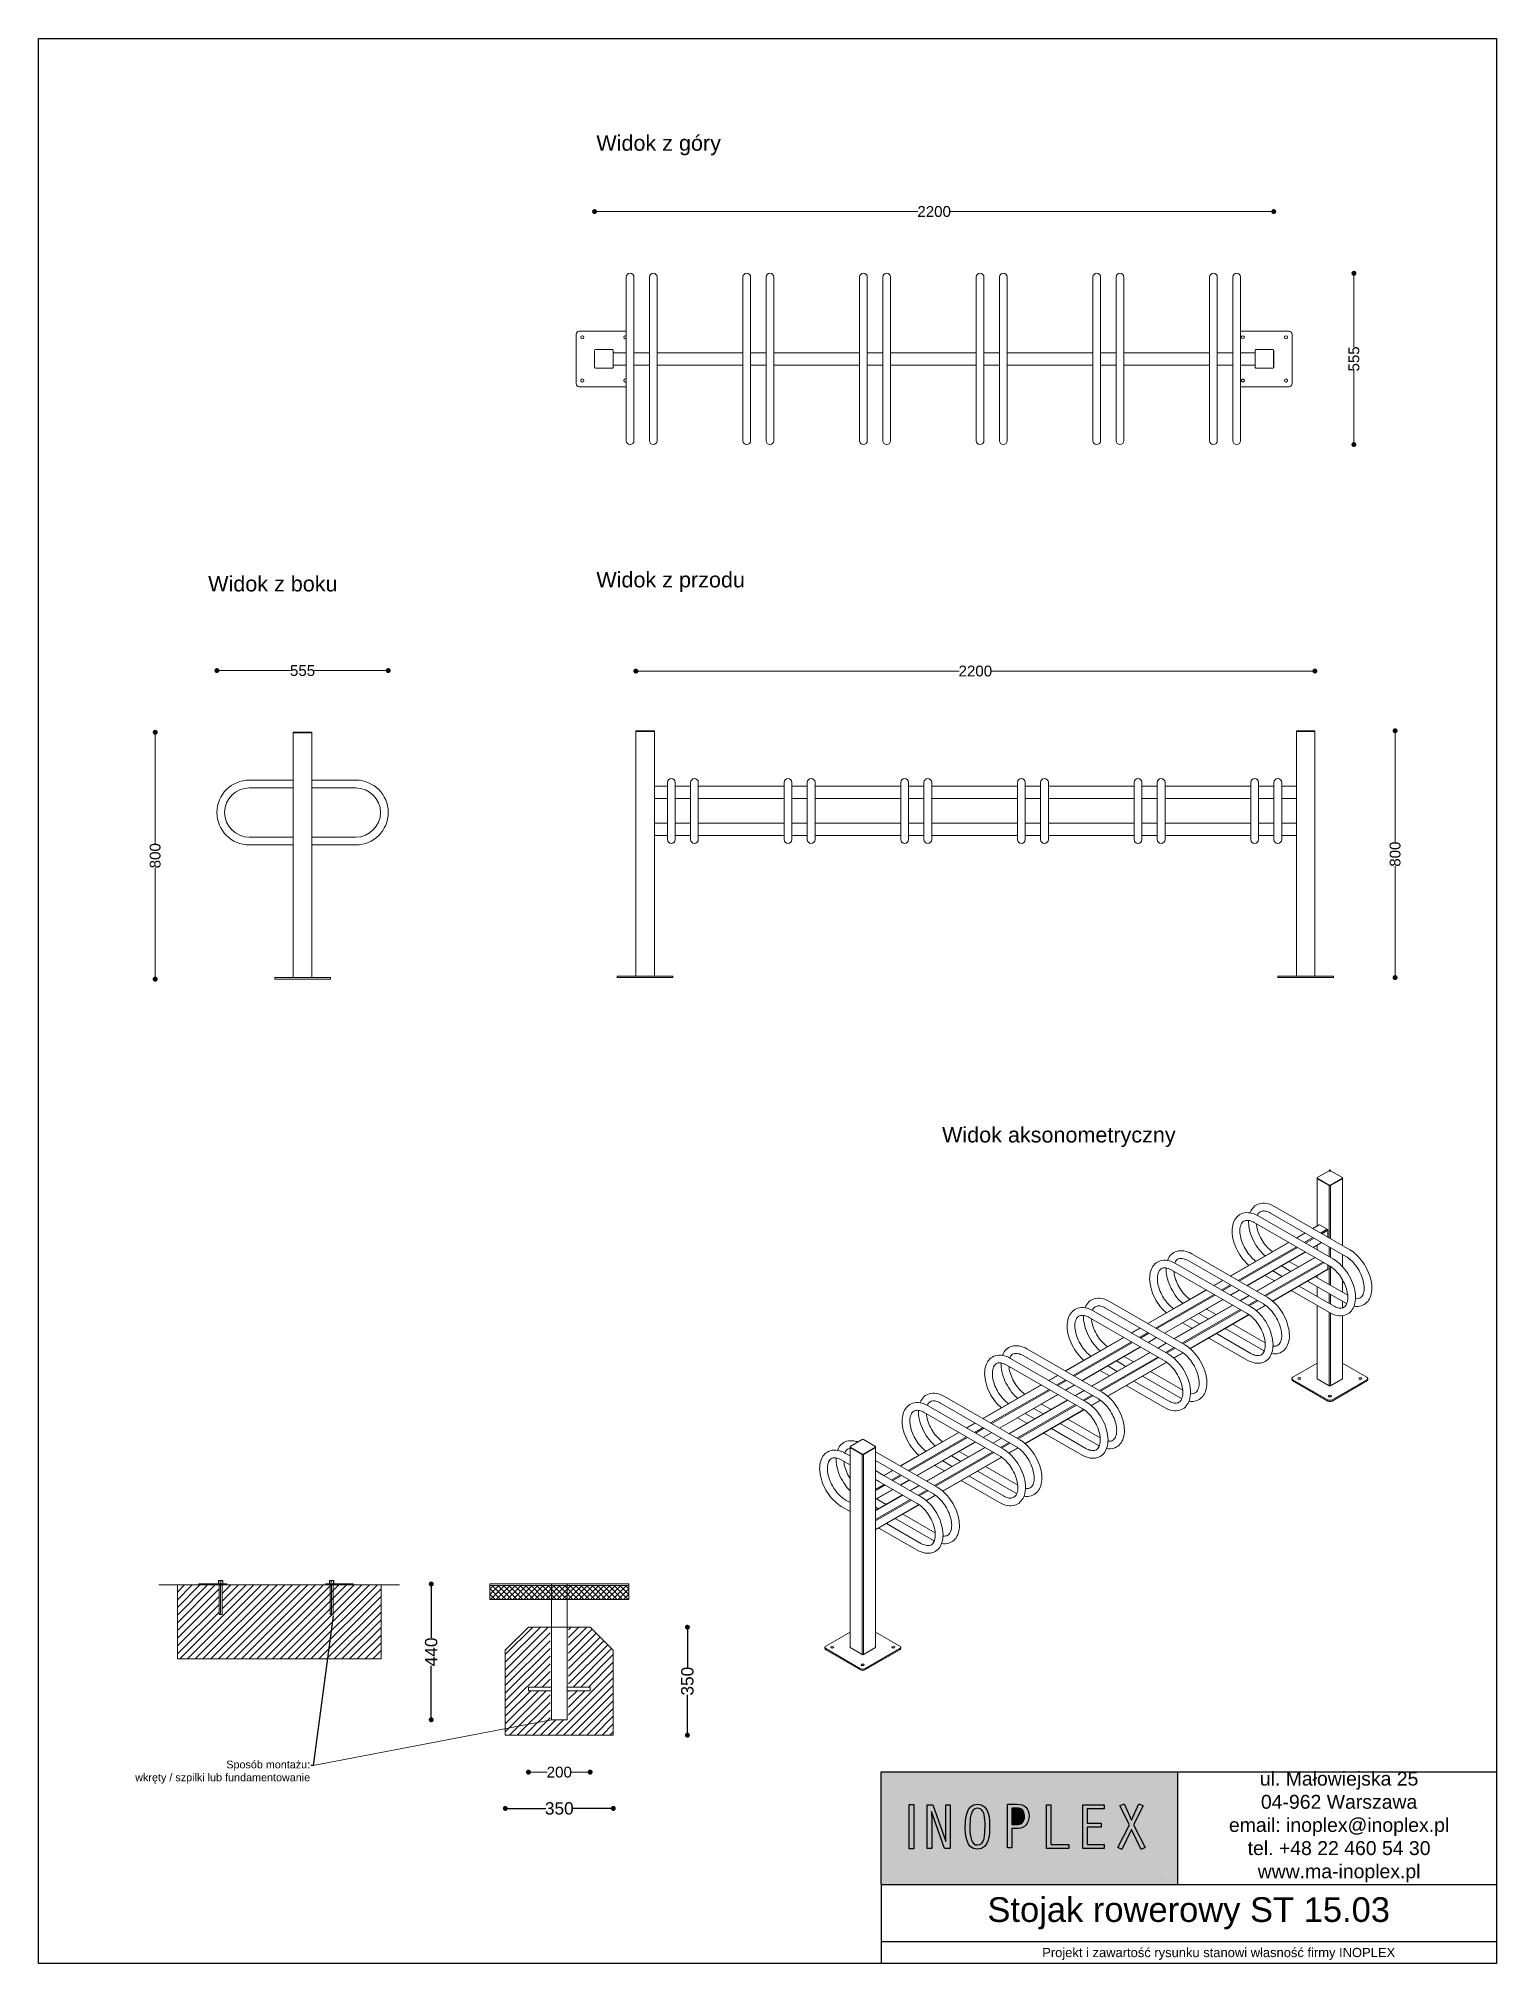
# Model space of a CAD drawing. Header units: millimetres. Extents: x 26080 to 30804, y 14395 to 20634.
import ezdxf
from ezdxf import colors
from ezdxf.entities.mleader import LeaderData, LeaderLine
from ezdxf.math import Vec2, Vec3

# ---------------------------------------------------------------- set-up
doc = ezdxf.new("R2010")
doc.units = ezdxf.units.MM
doc.header["$LTSCALE"] = 3
for name, color, linetype, lineweight in [('Krawędzie widoczneARTUR', 7, 'Continuous', 50), ('stal', 7, 'Continuous', 20), ('Widoczne krawędzie styczneARTUR', 7, 'Continuous', 35)]:
    doc.layers.add(name, color=color, linetype=linetype, lineweight=lineweight)
doc.layers.add('LAYER_1', color=7, linetype='Continuous')
doc.styles.get("Standard").update_dxf_attribs({"font": 'arial.ttf'})
doc.dimstyles.new('MATEUSZ', dxfattribs={"dimtxt": 35, "dimasz": 16, "dimexe": 0.18, "dimexo": 0.0625, "dimgap": 0.09, "dimtad": 0, "dimdec": 0, "dimdsep": 46, "dimtxsty": 'Standard', "dimblk": 'DOT', "dimcen": 0.09, "dimse1": 1, "dimse2": 1, "dimadec": 0, "dimazin": 0, "dimtfac": 1, "dimtdec": 0, "dimtofl": 0, "dimtmove": 0, "dimatfit": 3, "dimfxl": 0, "dimtolj": 1, "dimtzin": 0, "dimlwd": 9, "dimlwe": 9, "dimarcsym": 0})
doc.dimstyles.get("Standard").update_dxf_attribs({"dimtxt": 0.18, "dimasz": 0.18, "dimexe": 0.18, "dimexo": 0.0625, "dimgap": 0.09, "dimtad": 0, "dimtih": 1, "dimtoh": 1, "dimdec": 4, "dimzin": 0, "dimdsep": 46, "dimtxsty": 'Standard', "dimcen": 0.09, "dimadec": 0, "dimazin": 0, "dimtfac": 1, "dimtdec": 4, "dimtofl": 0, "dimtmove": 0, "dimatfit": 3, "dimfxl": 0, "dimtolj": 1, "dimtzin": 0, "dimarcsym": 0})

msp = doc.modelspace()

# ---------------------------------------------------------------- texts
for s, width, gutter_width, heights, insert, char_height, attachment_point in [('Widok z góry', 1167.306, 1, [0], (27887.4, 20320.1), 50, 1), ('Widok z przodu', 1167.306, 1, [0], (27887.4, 18904.8), 50, 1), ('Widok z boku', 1056.226, 1, [0], (26629.7, 18891.7), 50, 1), ('Widok aksonometryczny', 1167.306, 1, [0], (29007.4, 17105.7), 50, 1), ('ul. Małowiejska 25\\P04-962 Warszawa\\Pemail: inoplex@inoplex.pl\\Ptel. +48 22 460 54 30\\Pwww.ma-inoplex.pl', 1019.877, 1, [432.7], (30293.8, 14836.9), 45, 5), ('Stojak rowerowy ST 15.03', 1993.625, 1, [0], (29806.6, 14557.3), 80, 5), ('Projekt i zawartość rysunku stanowi własność firmy INOPLEX ', 1800.088, 12.5, [70.5], (29903.7, 14425.8), 30, 5)]:
    msp.add_mtext_dynamic_manual_height_columns(s, width=width, gutter_width=gutter_width, heights=heights, dxfattribs=dict(insert=insert, char_height=char_height, attachment_point=attachment_point))

# ---------------------------------------------------------------- blocks, each defined once
blk = doc.blocks.new('_Dot')
at = {"color": 0, "linetype": 'ByBlock', "lineweight": -2}
blk.add_line((-0.5, 0), (-1, 0), dxfattribs=at)
at = {"color": 0, "linetype": 'ByBlock', "const_width": 0.5}
blk.add_lwpolyline([(-0.25, 0, 1), (0.25, 0, 1)], format="xyb", close=True, dxfattribs=at)
blk = doc.blocks.new('*D9')
at = {"color": 0, "lineweight": -2}
for p, q in [((1138.5, -724.5), (1253.3, -724.5)), ((1456.5, -724.5), (1341.7, -724.5))]:
    blk.add_line(p, q, dxfattribs=at)
at = {"layer": 'Defpoints', "color": 0}
for p in [(1122.5, -487), (1472.5, -487), (1472.5, -724.5)]:
    blk.add_point(p, dxfattribs=at)
at = {"color": 0, "lineweight": -2, "xscale": 16, "yscale": 16, "zscale": 16, "rotation": 180}
blk.add_blockref('_Dot', (1122.5, -724.5), dxfattribs=at)
at = {"color": 0, "lineweight": -2, "xscale": 16, "yscale": 16, "zscale": 16}
blk.add_blockref('_Dot', (1472.5, -724.5), dxfattribs=at)
at = {"color": 0, "lineweight": 15, "insert": (1297.5, -724.5), "char_height": 40, "attachment_point": 5}
blk.add_mtext('\\A1;350', dxfattribs=at)
blk = doc.blocks.new('*D10')
at = {"color": 0, "lineweight": -2}
for p, q in [((1712.5, -153), (1712.5, -267.8)), ((1712.5, -471), (1712.5, -356.2))]:
    blk.add_line(p, q, dxfattribs=at)
at = {"layer": 'Defpoints', "color": 0}
for p in [(1712.5, -137), (1712.5, -137), (1472.5, -487)]:
    blk.add_point(p, dxfattribs=at)
at = {"color": 0, "lineweight": -2, "xscale": 16, "yscale": 16, "zscale": 16}
for p, rotation in [((1712.5, -137), 90), ((1712.5, -487), 270)]:
    blk.add_blockref('_Dot', p, dxfattribs=dict(at, rotation=rotation))
at = {"color": 0, "lineweight": 15, "insert": (1712.5, -312), "char_height": 40, "attachment_point": 5, "rotation": 90}
blk.add_mtext('\\A1;350', dxfattribs=at)
blk = doc.blocks.new('*D11')
at = {"color": 0, "lineweight": -2}
for p, q in [((882.5, -13), (882.5, -172)), ((882.5, -421), (882.5, -262))]:
    blk.add_line(p, q, dxfattribs=at)
at = {"layer": 'Defpoints', "color": 0}
for p in [(1322.5, 3), (882.5, -437), (1320, -437)]:
    blk.add_point(p, dxfattribs=at)
at = {"color": 0, "lineweight": -2, "xscale": 16, "yscale": 16, "zscale": 16}
for p, rotation in [((882.5, 3), 90), ((882.5, -437), 270)]:
    blk.add_blockref('_Dot', p, dxfattribs=dict(at, rotation=rotation))
at = {"color": 0, "lineweight": 15, "insert": (882.5, -217), "char_height": 40, "attachment_point": 5, "rotation": 90}
blk.add_mtext('\\A1;440', dxfattribs=at)
blk = doc.blocks.new('*D12')
at = {"color": 0, "lineweight": 9}
for p, q in [((1213.5, -607), (1258.5, -607)), ((1381.5, -607), (1336.5, -607))]:
    blk.add_line(p, q, dxfattribs=at)
at = {"layer": 'Defpoints', "color": 0}
for p in [(1197.5, -343), (1397.5, -343), (1397.5, -607)]:
    blk.add_point(p, dxfattribs=at)
at = {"color": 0, "lineweight": 9, "xscale": 16, "yscale": 16, "zscale": 16, "rotation": 180}
blk.add_blockref('_Dot', (1197.5, -607), dxfattribs=at)
at = {"color": 0, "lineweight": 9, "xscale": 16, "yscale": 16, "zscale": 16}
blk.add_blockref('_Dot', (1397.5, -607), dxfattribs=at)
at = {"color": 0, "insert": (1297.5, -607), "char_height": 35, "attachment_point": 5}
blk.add_mtext('\\A1;200', dxfattribs=at)
blk = doc.blocks.new('*D43')
at = {"color": 0, "lineweight": 9}
for p, q in [((26674.1, 18585.1), (26896.8, 18585.1)), ((27197.1, 18585.1), (26974.5, 18585.1))]:
    blk.add_line(p, q, dxfattribs=at)
at = {"layer": 'Defpoints', "color": 0}
for p in [(27213.1, 18585.1), (26658.1, 18125.1), (27213.1, 18125.1)]:
    blk.add_point(p, dxfattribs=at)
at = {"color": 0, "lineweight": 9, "xscale": 16, "yscale": 16, "zscale": 16, "rotation": 180}
blk.add_blockref('_Dot', (26658.1, 18585.1), dxfattribs=at)
at = {"color": 0, "lineweight": 9, "xscale": 16, "yscale": 16, "zscale": 16}
blk.add_blockref('_Dot', (27213.1, 18585.1), dxfattribs=at)
at = {"color": 0, "insert": (26935.6, 18585.1), "char_height": 35, "attachment_point": 5}
blk.add_mtext('\\A1;555', dxfattribs=at)
blk = doc.blocks.new('*D44')
at = {"color": 0, "lineweight": 9}
for p, q in [((26458.1, 18369.1), (26458.1, 18023.8)), ((26458.1, 17601.1), (26458.1, 17946.4))]:
    blk.add_line(p, q, dxfattribs=at)
at = {"layer": 'Defpoints', "color": 0}
for p in [(26935.6, 18385.1), (26458.1, 17585.1), (26935.6, 17585.1)]:
    blk.add_point(p, dxfattribs=at)
at = {"color": 0, "lineweight": 9, "xscale": 16, "yscale": 16, "zscale": 16}
for p, rotation in [((26458.1, 18385.1), 90), ((26458.1, 17585.1), 270)]:
    blk.add_blockref('_Dot', p, dxfattribs=dict(at, rotation=rotation))
at = {"color": 0, "insert": (26458.1, 17985.1), "char_height": 35, "attachment_point": 5, "rotation": 90}
blk.add_mtext('\\A1;800', dxfattribs=at)
blk = doc.blocks.new('*D45')
at = {"color": 0, "lineweight": 9}
for p, q in [((28031.3, 18583.5), (29062.7, 18583.5)), ((30199.3, 18583.5), (29167.9, 18583.5))]:
    blk.add_line(p, q, dxfattribs=at)
at = {"layer": 'Defpoints', "color": 0}
for p in [(30215.3, 18583.5), (28015.3, 18390.1), (30215.3, 18390.1)]:
    blk.add_point(p, dxfattribs=at)
at = {"color": 0, "lineweight": 9, "xscale": 16, "yscale": 16, "zscale": 16, "rotation": 180}
blk.add_blockref('_Dot', (28015.3, 18583.5), dxfattribs=at)
at = {"color": 0, "lineweight": 9, "xscale": 16, "yscale": 16, "zscale": 16}
blk.add_blockref('_Dot', (30215.3, 18583.5), dxfattribs=at)
at = {"color": 0, "insert": (29115.3, 18583.5), "char_height": 35, "attachment_point": 5}
blk.add_mtext('\\A1;2200', dxfattribs=at)
blk = doc.blocks.new('*D47')
at = {"color": 0, "lineweight": 9}
for p, q in [((30475.3, 18374.1), (30475.3, 18028.8)), ((30475.3, 17606.1), (30475.3, 17951.4))]:
    blk.add_line(p, q, dxfattribs=at)
at = {"layer": 'Defpoints', "color": 0}
for p in [(30185.3, 18390.1), (30185.3, 17590.1), (30475.3, 17590.1)]:
    blk.add_point(p, dxfattribs=at)
at = {"color": 0, "lineweight": 9, "xscale": 16, "yscale": 16, "zscale": 16}
for p, rotation in [((30475.3, 18390.1), 90), ((30475.3, 17590.1), 270)]:
    blk.add_blockref('_Dot', p, dxfattribs=dict(at, rotation=rotation))
at = {"color": 0, "insert": (30475.3, 17990.1), "char_height": 35, "attachment_point": 5, "rotation": 90}
blk.add_mtext('\\A1;800', dxfattribs=at)
blk = doc.blocks.new('*D48')
at = {"color": 0, "lineweight": 9}
for p, q in [((27897.7, 20072.8), (28929.2, 20072.8)), ((30066, 20072.8), (29034.4, 20072.8))]:
    blk.add_line(p, q, dxfattribs=at)
at = {"layer": 'Defpoints', "color": 0}
for p in [(30082, 20072.8), (27881.7, 19595.3), (30082, 19595.3)]:
    blk.add_point(p, dxfattribs=at)
at = {"color": 0, "lineweight": 9, "xscale": 16, "yscale": 16, "zscale": 16, "rotation": 180}
blk.add_blockref('_Dot', (27881.7, 20072.8), dxfattribs=at)
at = {"color": 0, "lineweight": 9, "xscale": 16, "yscale": 16, "zscale": 16}
blk.add_blockref('_Dot', (30082, 20072.8), dxfattribs=at)
at = {"color": 0, "insert": (28981.8, 20072.8), "char_height": 35, "attachment_point": 5}
blk.add_mtext('\\A1;2200', dxfattribs=at)
blk = doc.blocks.new('*D49')
at = {"color": 0, "lineweight": 9}
for p, q in [((30341.8, 19856.8), (30341.8, 19634.2)), ((30341.8, 19333.8), (30341.8, 19556.5))]:
    blk.add_line(p, q, dxfattribs=at)
at = {"layer": 'Defpoints', "color": 0}
for p in [(29886.8, 19872.8), (29886.8, 19317.8), (30341.8, 19317.8)]:
    blk.add_point(p, dxfattribs=at)
at = {"color": 0, "lineweight": 9, "xscale": 16, "yscale": 16, "zscale": 16}
for p, rotation in [((30341.8, 19872.8), 90), ((30341.8, 19317.8), 270)]:
    blk.add_blockref('_Dot', p, dxfattribs=dict(at, rotation=rotation))
at = {"color": 0, "insert": (30341.8, 19595.3), "char_height": 35, "attachment_point": 5, "rotation": 90}
blk.add_mtext('\\A1;555', dxfattribs=at)
blk = doc.blocks.new('MOCOWANIE')
at = {"lineweight": 9}
h = blk.add_hatch(dxfattribs=at)
h.set_pattern_fill('JIS_WOOD', color=256, scale=25)
h.set_pattern_definition([(45, (-2381.82, -1962.995), (-12.5, 12.5), [])])
h.paths.add_polyline_path([(574.7, 0), (560, 0), (220, 0), (205.3, 0), (205.3, -96.1), (195, -96), (195, 0), (140, 0), (60, 0), (60, -240), (720, -240), (720, 0), (640, 0), (585, 0), (585, 0), (574.7, 0)])
h = blk.add_hatch(dxfattribs=at)
h.set_pattern_fill('ANSI37', color=256, scale=4)
h.set_pattern_definition([(45, (-816.598, -2153.975), (-8.980256, 8.980256), []), (135, (-816.598, -2153.975), (-8.980256, -8.980256), [])])
h.paths.add_polyline_path([(1272.5, -2), (1072.5, -2), (1072.5, -47), (1272.5, -47)])
h.paths.add_polyline_path([(1322.5, -2), (1272.5, -2), (1272.5, -47), (1322.5, -47)])
h.paths.add_polyline_path([(1522.5, -2), (1322.5, -2), (1322.5, -47), (1522.5, -47)])
h = blk.add_hatch(dxfattribs=at)
h.set_pattern_fill('JIS_WOOD', color=256, scale=25)
h.set_pattern_definition([(45, (-15721.51, -12568), (-12.5, 12.5), [])])
h.paths.add_polyline_path([(1267.5, -137), (1197.5, -137), (1122.5, -212), (1122.5, -487), (1322.5, -487), (1472.5, -487), (1472.5, -212), (1397.5, -137), (1327.5, -137), (1327.5, -331), (1397.5, -331), (1397.5, -343), (1327.5, -343), (1327.5, -437), (1267.5, -437), (1267.5, -343), (1197.5, -343), (1197.5, -331), (1267.5, -331)])
for p, q in [((140, 0), (0, 0)), ((140, 0), (60, 0)), ((60, 0), (60, -240)), ((180, 3), (130, 3)), ((130, 3), (130, 0)), ((140, 3), (180, 3)), ((140, 3), (220, 3)), ((220, 0), (140, 0)), ((220, 3), (220, 0)), ((220, 3), (220, 0)), ((220, 0), (560, 0)), ((580, 3), (540, 3)), ((540, 3), (540, 0)), ((630, 3), (550, 3)), ((550, 0), (630, 0)), ((620, 3), (570, 3)), ((590, 3), (630, 3)), ((630, 0), (630, 3)), ((630, 0), (780, 0)), ((640, 0), (720, 0)), ((720, 0), (720, -240)), ((1272.5, 3), (1072.5, 3)), ((1072.5, 3), (1072.5, -47)), ((1072.5, 3), (1072.5, -2)), ((1327.5, 3), (1267.5, 3)), ((1322.5, 3), (1272.5, 3)), ((1272.5, 3), (1322.5, 3)), ((1272.5, 3), (1272.5, -437)), ((1322.5, 3), (1522.5, 3)), ((1322.5, 3), (1322.5, -437)), ((1522.5, 3), (1522.5, -47)), ((1072.5, -2), (1522.5, -2)), ((1072.5, -47), (1522.5, -47)), ((1122.5, -212), (1197.5, -137)), ((1397.5, -137), (1197.5, -137)), ((1472.5, -212), (1397.5, -137)), ((58.9, -240), (720, -240)), ((1122.5, -212), (1122.5, -487)), ((1472.5, -487), (1472.5, -212)), ((1122.5, -487), (1322.5, -487)), ((1322.5, -487), (1472.5, -487))]:
    blk.add_line(p, q, dxfattribs=at)
at = {"lineweight": 15}
blk.add_line((500.3, -585.7), (1272.5, -437), dxfattribs=at)
at = {"layer": 'Krawędzie widoczneARTUR', "lineweight": 9}
for p, q in [((190, 4), (210.3, 4)), ((190, 4), (190, 3)), ((193.2, 4.7), (193.2, 11.7)), ((194, 14.2), (205.9, 14.2)), ((194.3, 4.7), (194.3, 11.7)), ((195.3, 4), (195.3, 3)), ((201.3, 4.7), (201.3, 11.7)), ((205.9, 14.2), (206.5, 14.2)), ((207.2, 4.7), (207.2, 11.7)), ((570, 4), (549.7, 4)), ((552.8, 4.7), (552.8, 11.7)), ((554.1, 14.2), (553.5, 14.2)), ((566, 14.2), (554.1, 14.2)), ((558.7, 4.7), (558.7, 11.7)), ((564.7, 4), (564.7, 3)), ((565.7, 4.7), (565.7, 11.7)), ((566.8, 4.7), (566.8, 11.7)), ((570, 4), (570, 3)), ((1197.5, -331), (1197.5, -343)), ((1272.5, -331), (1197.5, -331)), ((1272.5, -343), (1197.5, -343)), ((1397.5, -331), (1322.5, -331)), ((1397.5, -343), (1322.5, -343)), ((1397.5, -343), (1397.5, -331)), ((1272.5, -437), (1322.5, -437)), ((1275, -437), (1272.5, -437)), ((1322.5, -437), (1320, -437))]:
    blk.add_line(p, q, dxfattribs=at)
at = {"layer": 'Krawędzie widoczneARTUR', "lineweight": 9, "flags": 128}
for points in [[(193.2, 11.7), (193.2, 12.1), (193.3, 12.4), (193.3, 12.7), (193.3, 13), (193.4, 13.3), (193.4, 13.5), (193.5, 13.6), (193.5, 13.8), (193.6, 13.9), (193.7, 13.9), (193.7, 14), (193.8, 14), (193.8, 14), (193.9, 13.9), (193.9, 13.9), (194, 13.8), (194, 13.6), (194.1, 13.5), (194.2, 13.3), (194.2, 13), (194.2, 12.7), (194.3, 12.4), (194.3, 12.1), (194.3, 11.7)], [(193.2, 4.7), (193.2, 4.7), (193.2, 4.7), (193.2, 4.6), (193.2, 4.6), (193.2, 4.6), (193.2, 4.5), (193.2, 4.5), (193.2, 4.5), (193.2, 4.4), (193.2, 4.4), (193.2, 4.4), (193.3, 4.3), (193.3, 4.3), (193.3, 4.3), (193.3, 4.2), (193.3, 4.2), (193.3, 4.2), (193.3, 4.1), (193.3, 4.1), (193.3, 4.1), (193.3, 4.1), (193.3, 4), (193.4, 4), (193.4, 4)], [(194, 14.2), (193.8, 14.1), (193.6, 13.9)], [(194.3, 11.7), (194.4, 12.1), (194.6, 12.4), (194.8, 12.7), (195.1, 13), (195.4, 13.3), (195.7, 13.5), (196, 13.6), (196.3, 13.8), (196.7, 13.9), (197.1, 13.9), (197.4, 14), (197.8, 14), (198.2, 14), (198.5, 13.9), (198.9, 13.9), (199.3, 13.8), (199.6, 13.7), (199.9, 13.5), (200.3, 13.3), (200.5, 13), (200.8, 12.7), (201, 12.4), (201.2, 12.1), (201.3, 11.7)], [(194.3, 4.7), (194.3, 4.7), (194.3, 4.7), (194.3, 4.6), (194.3, 4.6), (194.3, 4.6), (194.3, 4.5), (194.3, 4.5), (194.3, 4.5), (194.3, 4.4), (194.3, 4.4), (194.3, 4.4), (194.3, 4.3), (194.4, 4.3), (194.4, 4.3), (194.4, 4.2), (194.4, 4.2), (194.4, 4.2), (194.4, 4.1), (194.4, 4.1), (194.4, 4.1), (194.4, 4.1), (194.4, 4), (194.4, 4), (194.4, 4)], [(207, 12.3), (206.9, 12.6), (206.7, 12.9), (206.5, 13.1), (206.3, 13.3), (206.1, 13.5), (205.9, 13.6), (205.6, 13.7), (205.4, 13.8), (205.1, 13.9), (204.9, 13.9), (204.6, 14), (204.4, 14), (204.1, 14), (203.8, 14), (203.6, 13.9), (203.3, 13.9), (203.1, 13.8), (202.8, 13.7), (202.6, 13.6), (202.3, 13.3), (202, 13), (201.7, 12.6), (201.5, 12.2), (201.3, 11.7)], [(201.3, 4.7), (201.3, 4.7), (201.3, 4.7), (201.3, 4.6), (201.3, 4.6), (201.3, 4.6), (201.3, 4.5), (201.3, 4.5), (201.3, 4.5), (201.3, 4.4), (201.3, 4.4), (201.3, 4.4), (201.3, 4.3), (201.3, 4.3), (201.3, 4.3), (201.3, 4.2), (201.3, 4.2), (201.3, 4.2), (201.3, 4.1), (201.3, 4.1), (201.3, 4.1), (201.3, 4.1), (201.3, 4), (201.3, 4), (201.3, 4)], [(206.8, 13.9), (206.6, 14.1), (206.5, 14.2)], [(207.2, 11.7), (207.2, 11.8), (207.2, 12), (207.2, 12.1), (207.2, 12.3), (207.2, 12.4), (207.2, 12.5), (207.1, 12.7), (207.1, 12.8), (207.1, 12.9), (207.1, 13), (207.1, 13.1), (207.1, 13.2), (207, 13.3), (207, 13.4), (207, 13.5), (207, 13.5), (207, 13.6), (206.9, 13.7), (206.9, 13.7), (206.9, 13.8), (206.9, 13.8), (206.9, 13.8), (206.8, 13.9), (206.8, 13.9)], [(207, 12.3), (207, 12.3), (207, 12.3), (207, 12.3), (207, 12.2), (207.1, 12.2), (207.1, 12.2), (207.1, 12.2), (207.1, 12.1), (207.1, 12.1), (207.1, 12.1), (207.1, 12), (207.1, 12), (207.1, 12), (207.1, 12), (207.2, 11.9), (207.2, 11.9), (207.2, 11.9), (207.2, 11.9), (207.2, 11.8), (207.2, 11.8), (207.2, 11.8), (207.2, 11.7), (207.2, 11.7), (207.2, 11.7)], [(207.2, 4.7), (207.2, 4.7), (207.2, 4.7), (207.2, 4.6), (207.2, 4.6), (207.2, 4.6), (207.2, 4.5), (207.2, 4.5), (207.2, 4.5), (207.2, 4.4), (207.2, 4.4), (207.2, 4.4), (207.2, 4.3), (207.2, 4.3), (207.2, 4.3), (207.2, 4.2), (207.2, 4.2), (207.1, 4.2), (207.1, 4.1), (207.1, 4.1), (207.1, 4.1), (207.1, 4.1), (207.1, 4), (207.1, 4), (207.1, 4)], [(552.8, 11.7), (552.8, 11.8), (552.8, 12), (552.8, 12.1), (552.8, 12.3), (552.8, 12.4), (552.8, 12.5), (552.9, 12.7), (552.9, 12.8), (552.9, 12.9), (552.9, 13), (552.9, 13.1), (552.9, 13.2), (553, 13.3), (553, 13.4), (553, 13.5), (553, 13.5), (553, 13.6), (553.1, 13.7), (553.1, 13.7), (553.1, 13.8), (553.1, 13.8), (553.1, 13.8), (553.2, 13.9), (553.2, 13.9)], [(553, 12.3), (553, 12.3), (553, 12.3), (553, 12.3), (553, 12.2), (552.9, 12.2), (552.9, 12.2), (552.9, 12.2), (552.9, 12.1), (552.9, 12.1), (552.9, 12.1), (552.9, 12), (552.9, 12), (552.9, 12), (552.9, 12), (552.8, 11.9), (552.8, 11.9), (552.8, 11.9), (552.8, 11.9), (552.8, 11.8), (552.8, 11.8), (552.8, 11.8), (552.8, 11.7), (552.8, 11.7), (552.8, 11.7)], [(552.8, 4.7), (552.8, 4.7), (552.8, 4.7), (552.8, 4.6), (552.8, 4.6), (552.8, 4.6), (552.8, 4.5), (552.8, 4.5), (552.8, 4.5), (552.8, 4.4), (552.8, 4.4), (552.8, 4.4), (552.8, 4.3), (552.8, 4.3), (552.8, 4.3), (552.8, 4.2), (552.8, 4.2), (552.9, 4.2), (552.9, 4.1), (552.9, 4.1), (552.9, 4.1), (552.9, 4.1), (552.9, 4), (552.9, 4), (552.9, 4)], [(553, 12.3), (553.1, 12.6), (553.3, 12.9), (553.5, 13.1), (553.7, 13.3), (553.9, 13.5), (554.1, 13.6), (554.4, 13.7), (554.6, 13.8), (554.9, 13.9), (555.1, 13.9), (555.4, 14), (555.6, 14), (555.9, 14), (556.2, 14), (556.4, 13.9), (556.7, 13.9), (556.9, 13.8), (557.2, 13.7), (557.4, 13.6), (557.7, 13.3), (558, 13), (558.3, 12.6), (558.5, 12.2), (558.7, 11.7)], [(553.2, 13.9), (553.4, 14.1), (553.5, 14.2)], [(565.7, 11.7), (565.6, 12.1), (565.4, 12.4), (565.2, 12.7), (564.9, 13), (564.6, 13.3), (564.3, 13.5), (564, 13.6), (563.7, 13.8), (563.3, 13.9), (562.9, 13.9), (562.6, 14), (562.2, 14), (561.8, 14), (561.5, 13.9), (561.1, 13.9), (560.7, 13.8), (560.4, 13.7), (560.1, 13.5), (559.7, 13.3), (559.5, 13), (559.2, 12.7), (559, 12.4), (558.8, 12.1), (558.7, 11.7)], [(558.7, 4.7), (558.7, 4.7), (558.7, 4.7), (558.7, 4.6), (558.7, 4.6), (558.7, 4.6), (558.7, 4.5), (558.7, 4.5), (558.7, 4.5), (558.7, 4.4), (558.7, 4.4), (558.7, 4.4), (558.7, 4.3), (558.7, 4.3), (558.7, 4.3), (558.7, 4.2), (558.7, 4.2), (558.7, 4.2), (558.7, 4.1), (558.7, 4.1), (558.7, 4.1), (558.7, 4.1), (558.7, 4), (558.7, 4), (558.7, 4)], [(565.7, 4.7), (565.7, 4.7), (565.7, 4.7), (565.7, 4.6), (565.7, 4.6), (565.7, 4.6), (565.7, 4.5), (565.7, 4.5), (565.7, 4.5), (565.7, 4.4), (565.7, 4.4), (565.7, 4.4), (565.7, 4.3), (565.6, 4.3), (565.6, 4.3), (565.6, 4.2), (565.6, 4.2), (565.6, 4.2), (565.6, 4.1), (565.6, 4.1), (565.6, 4.1), (565.6, 4.1), (565.6, 4), (565.6, 4), (565.6, 4)], [(566.8, 11.7), (566.8, 12.1), (566.7, 12.4), (566.7, 12.7), (566.7, 13), (566.6, 13.3), (566.6, 13.5), (566.5, 13.6), (566.5, 13.8), (566.4, 13.9), (566.3, 13.9), (566.3, 14), (566.2, 14), (566.2, 14), (566.1, 13.9), (566.1, 13.9), (566, 13.8), (566, 13.6), (565.9, 13.5), (565.8, 13.3), (565.8, 13), (565.8, 12.7), (565.7, 12.4), (565.7, 12.1), (565.7, 11.7)], [(566, 14.2), (566.2, 14.1), (566.4, 13.9)], [(566.8, 4.7), (566.8, 4.7), (566.8, 4.7), (566.8, 4.6), (566.8, 4.6), (566.8, 4.6), (566.8, 4.5), (566.8, 4.5), (566.8, 4.5), (566.8, 4.4), (566.8, 4.4), (566.8, 4.4), (566.7, 4.3), (566.7, 4.3), (566.7, 4.3), (566.7, 4.2), (566.7, 4.2), (566.7, 4.2), (566.7, 4.1), (566.7, 4.1), (566.7, 4.1), (566.7, 4.1), (566.7, 4), (566.6, 4), (566.6, 4)]]:
    blk.add_lwpolyline(points, dxfattribs=at)
at = {"layer": 'stal', "lineweight": 9}
for p, q in [((190, 3), (195, 3)), ((195, 3), (195, -96)), ((195, 3), (200.3, 3)), ((200.3, 3), (200.3, -96.1)), ((207.1, 4), (204.1, 4)), ((210.3, 3), (205.3, 3)), ((205.3, 3), (205.3, -96.1)), ((210.3, 4), (210.3, 3)), ((549.7, 4), (549.7, 3)), ((549.7, 3), (554.7, 3)), ((552.9, 4), (555.9, 4)), ((554.7, 3), (554.7, -96.1)), ((565, 3), (559.7, 3)), ((559.7, 3), (559.7, -96.1)), ((570, 3), (565, 3)), ((565, 3), (565, -96)), ((195, -96), (205.3, -96.1)), ((565, -96), (554.7, -96.1))]:
    blk.add_line(p, q, dxfattribs=at)
at = {"lineweight": 15}
for base, p1, p2, picture, middle in [((882.5, -437), (1322.5, 3), (1320, -437), '*D11', (882.5, -217)), ((1712.5, -137), (1472.5, -487), (1712.5, -137), '*D10', (1712.5, -312))]:
    dim = blk.add_linear_dim(base=base, p1=p1, p2=p2, angle=90, dimstyle='Standard', override={"dimtxt": 40, "dimasz": 16, "dimtih": 0, "dimtoh": 0, "dimdec": 0, "dimblk": 'Dot', "dimse1": 1, "dimse2": 1, "dimtdec": 0}, dxfattribs=at)
    dim.commit()
    dim.dimension.update_dxf_attribs({"geometry": picture, "text_midpoint": middle})
dim = blk.add_linear_dim(base=(1397.5, -607), p1=(1197.5, -343), p2=(1397.5, -343), dimstyle='MATEUSZ')
dim.commit()
dim.dimension.update_dxf_attribs({"geometry": '*D12', "text_midpoint": (1297.5, -607)})
dim = blk.add_linear_dim(base=(1472.5, -724.5), p1=(1122.5, -487), p2=(1472.5, -487), dimstyle='Standard', override={"dimtxt": 40, "dimasz": 16, "dimtih": 0, "dimtoh": 0, "dimdec": 0, "dimblk": 'Dot', "dimse1": 1, "dimse2": 1, "dimtdec": 0}, dxfattribs=at)
dim.commit()
dim.dimension.update_dxf_attribs({"geometry": '*D9', "text_midpoint": (1297.5, -724.5)})
ml = blk.add_multileader_mtext('Standard', dxfattribs=at)
ml.set_content('Sposób montażu:\\Pwkręty / szpilki lub fundamentowanie', color=256)
ml.set_leader_properties()
ml.build(insert=Vec2(0, 0))
ctx = ml.context
ctx.base_point, ctx.char_height, ctx.plane_origin = Vec3(-77, -585.7), 25, Vec3(585, -96)
ctx.text_align_type = 2
notes = []
notes.append((ctx, [(1, (1, 1, 0), (500.3, -585.7), (-1, 0), 8, [(0, [(565, -96)], 0, [])])]))
ctx.mtext.insert, ctx.mtext.alignment, ctx.mtext.flow_direction = Vec3(490.3, -569.6), 3, 5
for ctx, leaders in notes:
    for number, flags, end, landing, length, lines in leaders:
        leader = LeaderData()
        leader.index, (leader.has_last_leader_line, leader.has_dogleg_vector, leader.attachment_direction) = number, flags
        leader.last_leader_point, leader.dogleg_vector, leader.dogleg_length = Vec3(end), Vec3(landing), length
        for number, points, colour, breaks in lines:
            line = LeaderLine()
            line.index, line.vertices, line.color, line.breaks = number, Vec3.list(points), colors.encode_raw_color(colour), breaks
            leader.lines.append(line)
        ctx.leaders.append(leader)

# ---------------------------------------------------------------- dimensions: what is measured, and where the dimension line sits
for base, p1, p2, picture, middle in [((30082, 20072.8), (27881.7, 19595.3), (30082, 19595.3), '*D48', (28981.8, 20072.8)), ((27213.1, 18585.1), (26658.1, 18125.1), (27213.1, 18125.1), '*D43', (26935.6, 18585.1)), ((30215.3, 18583.5), (28015.3, 18390.1), (30215.3, 18390.1), '*D45', (29115.3, 18583.5))]:
    dim = msp.add_linear_dim(base=base, p1=p1, p2=p2, dimstyle='MATEUSZ')
    dim.commit()
    dim.dimension.update_dxf_attribs({"geometry": picture, "text_midpoint": middle})
dim = msp.add_linear_dim(base=(30341.8, 19317.8), p1=(29886.8, 19872.8), p2=(29886.8, 19317.8), angle=90, dimstyle='MATEUSZ')
dim.commit()
dim.dimension.update_dxf_attribs({"geometry": '*D49', "text_midpoint": (30341.8, 19595.3), "dimtype": 160})
for base, p1, p2, picture, middle in [((26458.1, 17585.1), (26935.6, 18385.1), (26935.6, 17585.1), '*D44', (26458.1, 17985.1)), ((30475.3, 17590.1), (30185.3, 18390.1), (30185.3, 17590.1), '*D47', (30475.3, 17990.1))]:
    dim = msp.add_linear_dim(base=base, p1=p1, p2=p2, angle=90, dimstyle='MATEUSZ')
    dim.commit()
    dim.dimension.update_dxf_attribs({"geometry": picture, "text_midpoint": middle})

# ---------------------------------------------------------------- hatches: boundary and pattern name
h = msp.add_hatch(color=255)
h.dxf.hatch_style = 1
h.paths.add_polyline_path([(29769.8, 15016.4), (28809.8, 15016.4), (28809.8, 14651.8), (28809.8, 14650), (29769.8, 14650)])
h.paths.add_polyline_path([(29739.6, 14926.7), (29739.6, 14744.5), (29719.3, 14744.5), (29719.3, 14667.6), (28824.6, 14667.6), (28824.6, 14999.6), (29719.3, 14999.6), (29719.3, 14926.7)], flags=16)
h = msp.add_hatch(color=250)
h.dxf.hatch_style = 1
h.paths.add_polyline_path([(29719.3, 14744.5), (29186.9, 14744.5), (29186.9, 14926.7), (29719.3, 14926.7), (29719.3, 14999.6), (28824.6, 14999.6), (28824.6, 14667.6), (29719.3, 14667.6)])
edge = h.paths.add_edge_path(flags=16)
edge.add_spline(control_points=[(29161.5, 14838.3), (29161.5, 14820.5), (29162.1, 14765.4), (29122.2, 14765.4)], knot_values=[0, 0, 0, 0, 1, 1, 1, 1], degree=3, periodic=0)
edge.add_spline(control_points=[(29122.2, 14765.4), (29081.8, 14765.4), (29082.8, 14820.1), (29082.8, 14838.3)], knot_values=[0, 0, 0, 0, 1, 1, 1, 1], degree=3, periodic=0)
edge.add_spline(control_points=[(29082.8, 14838.3), (29082.8, 14861.7), (29084.3, 14911), (29122.2, 14911)], knot_values=[0, 0, 0, 0, 1, 1, 1, 1], degree=3, periodic=0)
edge.add_spline(control_points=[(29122.2, 14911), (29162.1, 14911), (29161.5, 14857), (29161.5, 14838.3)], knot_values=[0, 0, 0, 0, 1, 1, 1, 1], degree=3, periodic=0)
edge = h.paths.add_edge_path(flags=0)
edge.add_spline(control_points=[(29146.6, 14838.3), (29146.6, 14813.7), (29146.8, 14778.8), (29122.2, 14778.8)], knot_values=[0, 0, 0, 0, 1, 1, 1, 1], degree=3, periodic=0)
edge.add_spline(control_points=[(29122.2, 14778.8), (29102.2, 14778.8), (29097.7, 14800.1), (29097.7, 14838.3)], knot_values=[0, 0, 0, 0, 1, 1, 1, 1], degree=3, periodic=0)
edge.add_spline(control_points=[(29097.7, 14838.3), (29097.7, 14859.2), (29097.1, 14897.6), (29122.2, 14897.6)], knot_values=[0, 0, 0, 0, 1, 1, 1, 1], degree=3, periodic=0)
edge.add_spline(control_points=[(29122.2, 14897.6), (29147.2, 14897.6), (29146.6, 14865.1), (29146.6, 14838.3)], knot_values=[0, 0, 0, 0, 1, 1, 1, 1], degree=3, periodic=0)
h.paths.add_polyline_path([(29033.6, 14767.4), (29015.8, 14767.4), (28973.7, 14886.8), (28973.3, 14886.4), (28973.9, 14854.3), (28973.9, 14767.4), (28959.7, 14767.4), (28959.7, 14909.1), (28977.5, 14909.1), (29019.6, 14789.9), (29020, 14790.3), (29019.4, 14822), (29019.4, 14909.1), (29033.6, 14909.1)], flags=16)
h.paths.add_polyline_path([(28916.2, 14766.8), (28900.7, 14766.8), (28900.7, 14909.5), (28916.2, 14909.5)], flags=16)
edge = h.paths.add_edge_path(flags=0)
edge.add_spline(control_points=[(29146.6, 14838.3), (29146.6, 14865.1), (29147.2, 14897.6), (29122.2, 14897.6)], knot_values=[0, 0, 0, 0, 1, 1, 1, 1], degree=3, periodic=0)
edge.add_spline(control_points=[(29122.2, 14897.6), (29097.1, 14897.6), (29097.7, 14859.2), (29097.7, 14838.3)], knot_values=[0, 0, 0, 0, 1, 1, 1, 1], degree=3, periodic=0)
edge.add_spline(control_points=[(29097.7, 14838.3), (29097.7, 14800.1), (29102.2, 14778.8), (29122.2, 14778.8)], knot_values=[0, 0, 0, 0, 1, 1, 1, 1], degree=3, periodic=0)
edge.add_spline(control_points=[(29122.2, 14778.8), (29146.8, 14778.8), (29146.6, 14813.7), (29146.6, 14838.3)], knot_values=[0, 0, 0, 0, 1, 1, 1, 1], degree=3, periodic=0)
h = msp.add_hatch(color=255)
h.dxf.hatch_style = 1
h.paths.add_polyline_path([(28916.2, 14909.5), (28900.7, 14909.5), (28900.7, 14766.8), (28916.2, 14766.8)])
h.paths.add_polyline_path([(29015.8, 14767.4), (29033.6, 14767.4), (29033.6, 14909.1), (29019.4, 14909.1), (29019.4, 14822), (29020.1, 14788.6), (28977.5, 14909.1), (28959.7, 14909.1), (28959.7, 14767.4), (28973.9, 14767.4), (28973.9, 14854.3), (28973.2, 14888.1)])
edge = h.paths.add_edge_path()
edge.add_spline(control_points=[(29122.2, 14911), (29084.3, 14911), (29082.8, 14861.7), (29082.8, 14838.3)], knot_values=[0, 0, 0, 0, 1, 1, 1, 1], degree=3, periodic=0)
edge.add_spline(control_points=[(29082.8, 14838.3), (29082.8, 14820.1), (29081.8, 14765.4), (29122.2, 14765.4)], knot_values=[0, 0, 0, 0, 1, 1, 1, 1], degree=3, periodic=0)
edge.add_spline(control_points=[(29122.2, 14765.4), (29162.1, 14765.4), (29161.5, 14820.5), (29161.5, 14838.3)], knot_values=[0, 0, 0, 0, 1, 1, 1, 1], degree=3, periodic=0)
edge.add_spline(control_points=[(29161.5, 14838.3), (29161.5, 14857), (29162.1, 14911), (29122.2, 14911)], knot_values=[0, 0, 0, 0, 1, 1, 1, 1], degree=3, periodic=0)
edge = h.paths.add_edge_path(flags=16)
edge.add_spline(control_points=[(29097.7, 14838.3), (29097.7, 14859.2), (29097.1, 14897.6), (29122.2, 14897.6)], knot_values=[0, 0, 0, 0, 1, 1, 1, 1], degree=3, periodic=0)
edge.add_spline(control_points=[(29122.2, 14897.6), (29147.2, 14897.6), (29146.6, 14865.1), (29146.6, 14838.3)], knot_values=[0, 0, 0, 0, 1, 1, 1, 1], degree=3, periodic=0)
edge.add_spline(control_points=[(29146.6, 14838.3), (29146.6, 14813.7), (29146.8, 14778.8), (29122.2, 14778.8)], knot_values=[0, 0, 0, 0, 1, 1, 1, 1], degree=3, periodic=0)
edge.add_spline(control_points=[(29122.2, 14778.8), (29102.2, 14778.8), (29097.7, 14800.1), (29097.7, 14838.3)], knot_values=[0, 0, 0, 0, 1, 1, 1, 1], degree=3, periodic=0)
edge = h.paths.add_edge_path()
edge.add_line((29219.3, 14769.4), (29233.6, 14769.4))
edge.add_line((29233.6, 14769.4), (29233.6, 14832.5))
edge.add_line((29233.6, 14832.5), (29254.8, 14832.5))
edge.add_spline(control_points=[(29254.8, 14832.5), (29274.4, 14832.5), (29289.3, 14847.2), (29289.3, 14873.5)], knot_values=[0, 0, 0, 0, 1, 1, 1, 1], degree=3, periodic=0)
edge.add_spline(control_points=[(29289.3, 14873.5), (29289.3, 14897.8), (29275.2, 14911.1), (29250.2, 14911.1)], knot_values=[0, 0, 0, 0, 1, 1, 1, 1], degree=3, periodic=0)
edge.add_line((29250.2, 14911.1), (29219.3, 14911.1))
edge.add_line((29219.3, 14911.1), (29219.3, 14769.4))
edge = h.paths.add_edge_path(flags=16)
edge.add_line((29233.6, 14898.4), (29254.4, 14898.4))
edge.add_spline(control_points=[(29250, 14898.4), (29265.3, 14898.4), (29274.4, 14891), (29274.4, 14873.5)], knot_values=[0, 0, 0, 0, 1, 1, 1, 1], degree=3, periodic=0)
edge.add_spline(control_points=[(29274.4, 14873.5), (29274.4, 14855.7), (29266.7, 14845.7), (29253.6, 14845.5)], knot_values=[0, 0, 0, 0, 1, 1, 1, 1], degree=3, periodic=0)
edge.add_line((29253.6, 14845.5), (29233.6, 14845.3))
edge.add_line((29233.6, 14845.3), (29233.6, 14898.4))
h.paths.add_polyline_path([(29345.3, 14767.4), (29417.8, 14767.4), (29417.8, 14780.1), (29359.6, 14780.1), (29359.6, 14909.1), (29345.3, 14909.1)])
h.paths.add_polyline_path([(29477.5, 14896.4), (29532.3, 14896.4), (29532.3, 14909.1), (29463.2, 14909.1), (29463.2, 14767.4), (29532.3, 14767.4), (29532.3, 14780.1), (29477.5, 14780.1), (29477.5, 14836.9), (29522.7, 14836.9), (29522.7, 14849.6), (29477.5, 14849.6)])
h.paths.add_polyline_path([(29658.6, 14905.3), (29645.4, 14911.9), (29621.2, 14859), (29597, 14911.9), (29583.8, 14905.3), (29614.2, 14844.5), (29577.2, 14770.5), (29590, 14764.6), (29621.4, 14829.4), (29652.4, 14764.6), (29665.2, 14770.5), (29628.2, 14844.5)])
h = msp.add_hatch(color=75)
h.dxf.hatch_style = 1
h.paths.add_polyline_path([(29739.6, 14926.7), (29186.9, 14926.7), (29186.9, 14744.5), (29739.6, 14744.5)])
h.paths.add_polyline_path([(29665.2, 14770.5), (29652.4, 14764.6), (29621.4, 14829.4), (29590, 14764.6), (29577.2, 14770.5), (29614.2, 14844.5), (29583.8, 14905.3), (29597, 14911.9), (29621.2, 14859), (29645.4, 14911.9), (29658.6, 14905.3), (29628.2, 14844.5)], flags=16)
h.paths.add_polyline_path([(29532.3, 14780.1), (29532.3, 14767.4), (29463.2, 14767.4), (29463.2, 14909.1), (29532.3, 14909.1), (29532.3, 14896.4), (29477.5, 14896.4), (29477.5, 14849.6), (29522.7, 14849.6), (29522.7, 14836.9), (29477.5, 14836.9), (29477.5, 14780.1)], flags=16)
h.paths.add_polyline_path([(29417.8, 14780.1), (29417.8, 14767.4), (29345.3, 14767.4), (29345.3, 14909.1), (29359.6, 14909.1), (29359.6, 14780.1)], flags=16)
edge = h.paths.add_edge_path(flags=16)
edge.add_spline(control_points=[(29289.3, 14873.5), (29289.3, 14847.2), (29274.4, 14832.5), (29254.8, 14832.5)], knot_values=[0, 0, 0, 0, 1, 1, 1, 1], degree=3, periodic=0)
edge.add_line((29254.8, 14832.5), (29233.6, 14832.5))
edge.add_line((29233.6, 14832.5), (29233.6, 14769.4))
edge.add_line((29233.6, 14769.4), (29219.3, 14769.4))
edge.add_line((29219.3, 14769.4), (29219.3, 14911.1))
edge.add_line((29219.3, 14911.1), (29250.2, 14911.1))
edge.add_spline(control_points=[(29250.2, 14911.1), (29275.2, 14911.1), (29289.3, 14897.8), (29289.3, 14873.5)], knot_values=[0, 0, 0, 0, 1, 1, 1, 1], degree=3, periodic=0)
edge = h.paths.add_edge_path(flags=0)
edge.add_spline(control_points=[(29274.4, 14873.5), (29274.4, 14855.7), (29266.7, 14845.7), (29253.6, 14845.5)], knot_values=[0, 0, 0, 0, 1, 1, 1, 1], degree=3, periodic=0)
edge.add_line((29253.6, 14845.5), (29233.6, 14845.3))
edge.add_line((29233.6, 14845.3), (29233.6, 14898.4))
edge.add_line((29233.6, 14898.4), (29250, 14898.4))
edge.add_spline(control_points=[(29250, 14898.4), (29265.3, 14898.4), (29274.4, 14891), (29274.4, 14873.5)], knot_values=[0, 0, 0, 0, 1, 1, 1, 1], degree=3, periodic=0)
edge = h.paths.add_edge_path(flags=0)
edge.add_spline(control_points=[(29253.6, 14845.5), (29266.7, 14845.7), (29274.4, 14855.7), (29274.4, 14873.5)], knot_values=[0, 0, 0, 0, 1, 1, 1, 1], degree=3, periodic=0)
edge.add_spline(control_points=[(29274.4, 14873.5), (29274.4, 14891), (29265.3, 14898.4), (29250, 14898.4)], knot_values=[0, 0, 0, 0, 1, 1, 1, 1], degree=3, periodic=0)
edge.add_line((29250, 14898.4), (29233.6, 14898.4))
edge.add_line((29233.6, 14898.4), (29233.6, 14845.3))
edge.add_line((29233.6, 14845.3), (29253.6, 14845.5))
h = msp.add_hatch(color=255)
h.dxf.hatch_style = 1
h.paths.add_polyline_path([(29614.2, 14844.5), (29577.2, 14770.5), (29590, 14764.6), (29621.4, 14829.4), (29652.4, 14764.6), (29665.2, 14770.5), (29628.2, 14844.5), (29658.6, 14905.3), (29645.4, 14911.9), (29621.2, 14859), (29597, 14911.9), (29583.8, 14905.3)])
h = msp.add_hatch(color=250)
h.dxf.hatch_style = 1
edge = h.paths.add_edge_path()
edge.add_spline(control_points=[(29122.2, 14897.6), (29097.1, 14897.6), (29097.7, 14859.2), (29097.7, 14838.3)], knot_values=[0, 0, 0, 0, 1, 1, 1, 1], degree=3, periodic=0)
edge.add_spline(control_points=[(29097.7, 14838.3), (29097.7, 14800.1), (29102.2, 14778.8), (29122.2, 14778.8)], knot_values=[0, 0, 0, 0, 1, 1, 1, 1], degree=3, periodic=0)
edge.add_spline(control_points=[(29122.2, 14778.8), (29146.8, 14778.8), (29146.6, 14813.7), (29146.6, 14838.3)], knot_values=[0, 0, 0, 0, 1, 1, 1, 1], degree=3, periodic=0)
edge.add_spline(control_points=[(29146.6, 14838.3), (29146.6, 14865.1), (29147.2, 14897.6), (29122.2, 14897.6)], knot_values=[0, 0, 0, 0, 1, 1, 1, 1], degree=3, periodic=0)
h = msp.add_hatch(color=255)
h.dxf.hatch_style = 1
edge = h.paths.add_edge_path()
edge.add_line((29219.3, 14769.4), (29233.6, 14769.4))
edge.add_line((29233.6, 14769.4), (29233.6, 14832.5))
edge.add_line((29233.6, 14832.5), (29254.8, 14832.5))
edge.add_spline(control_points=[(29254.8, 14832.5), (29274.4, 14832.5), (29289.3, 14847.2), (29289.3, 14873.5)], knot_values=[0, 0, 0, 0, 1, 1, 1, 1], degree=3, periodic=0)
edge.add_spline(control_points=[(29289.3, 14873.5), (29289.3, 14897.8), (29275.2, 14911.1), (29250.2, 14911.1)], knot_values=[0, 0, 0, 0, 1, 1, 1, 1], degree=3, periodic=0)
edge.add_line((29250.2, 14911.1), (29219.3, 14911.1))
edge.add_line((29219.3, 14911.1), (29219.3, 14769.4))
edge = h.paths.add_edge_path(flags=16)
edge.add_line((29233.6, 14845.3), (29233.6, 14898.4))
edge.add_line((29233.6, 14898.4), (29260.4, 14898.4))
edge.add_spline(control_points=[(29250, 14898.4), (29265.3, 14898.4), (29274.4, 14891), (29274.4, 14873.5)], knot_values=[0, 0, 0, 0, 1, 1, 1, 1], degree=3, periodic=0)
edge.add_spline(control_points=[(29274.4, 14873.5), (29274.4, 14855.7), (29266.7, 14845.7), (29253.6, 14845.5)], knot_values=[0, 0, 0, 0, 1, 1, 1, 1], degree=3, periodic=0)
edge.add_line((29253.6, 14845.5), (29233.6, 14845.3))
h = msp.add_hatch(color=75)
h.dxf.hatch_style = 1
edge = h.paths.add_edge_path()
edge.add_line((29233.6, 14845.3), (29253.6, 14845.5))
edge.add_spline(control_points=[(29253.6, 14845.5), (29266.7, 14845.7), (29274.4, 14855.7), (29274.4, 14873.5)], knot_values=[0, 0, 0, 0, 1, 1, 1, 1], degree=3, periodic=0)
edge.add_spline(control_points=[(29274.4, 14873.5), (29274.4, 14891), (29265.3, 14898.4), (29250, 14898.4)], knot_values=[0, 0, 0, 0, 1, 1, 1, 1], degree=3, periodic=0)
edge.add_line((29250, 14898.4), (29233.6, 14898.4))
edge.add_line((29233.6, 14898.4), (29233.6, 14845.3))
h = msp.add_hatch(color=255)
h.dxf.hatch_style = 1
h.paths.add_polyline_path([(29345.3, 14767.4), (29417.8, 14767.4), (29417.8, 14780.1), (29359.6, 14780.1), (29359.6, 14909.1), (29345.3, 14909.1)])
h = msp.add_hatch(color=255)
h.dxf.hatch_style = 1
h.paths.add_polyline_path([(29463.2, 14767.4), (29532.3, 14767.4), (29532.3, 14780.1), (29477.5, 14780.1), (29477.5, 14836.9), (29522.7, 14836.9), (29522.7, 14849.6), (29477.5, 14849.6), (29477.5, 14896.4), (29532.3, 14896.4), (29532.3, 14909.1), (29463.2, 14909.1)])

# ---------------------------------------------------------------- linework, layer by layer
for p, q in [((28809.8, 15016.4), (30803.7, 15016.4)), ((28809.8, 14651.8), (28809.8, 15016.4)), ((29769.8, 15016.4), (29769.8, 14650)), ((30803.7, 15016.4), (30803.7, 14651.8)), ((28809.8, 14651.8), (28809.8, 14394.7)), ((30803.7, 14650), (28809.8, 14650)), ((30803.4, 14465.2), (28809.8, 14465.2))]:
    msp.add_line(p, q)
msp.add_lwpolyline([(26080.1, 20633.8), (30803.7, 20633.8), (30803.7, 14394.7), (26080.1, 14394.7)], close=True)
at = {"layer": 'Krawędzie widoczneARTUR', "lineweight": 18}
for p, q in [((27984.3, 19860.3), (27984.3, 19767.8)), ((28009.3, 19767.8), (28009.3, 19860.3)), ((28059.3, 19860.3), (28059.3, 19767.8)), ((28084.3, 19767.8), (28084.3, 19860.3)), ((28362.3, 19860.3), (28362.3, 19767.8)), ((28387.3, 19767.8), (28387.3, 19860.3)), ((28437.3, 19860.3), (28437.3, 19767.8)), ((28462.3, 19767.8), (28462.3, 19860.3)), ((28740.3, 19860.3), (28740.3, 19767.8)), ((28765.3, 19767.8), (28765.3, 19860.3)), ((28815.3, 19860.3), (28815.3, 19767.8)), ((28840.3, 19767.8), (28840.3, 19860.3)), ((29118.3, 19860.3), (29118.3, 19767.8)), ((29143.3, 19767.8), (29143.3, 19860.3)), ((29193.3, 19860.3), (29193.3, 19767.8)), ((29218.3, 19767.8), (29218.3, 19860.3)), ((29496.3, 19860.3), (29496.3, 19767.8)), ((29521.3, 19767.8), (29521.3, 19860.3)), ((29571.3, 19860.3), (29571.3, 19767.8)), ((29596.3, 19767.8), (29596.3, 19860.3)), ((29874.3, 19860.3), (29874.3, 19767.8)), ((29899.3, 19767.8), (29899.3, 19860.3)), ((29949.3, 19860.3), (29949.3, 19767.8)), ((29974.3, 19767.8), (29974.3, 19860.3)), ((27984.3, 19595.3), (27984.3, 19767.8)), ((28009.3, 19595.3), (28009.3, 19767.8)), ((28059.3, 19595.3), (28059.3, 19767.8)), ((28084.3, 19595.3), (28084.3, 19767.8)), ((28362.3, 19595.3), (28362.3, 19767.8)), ((28387.3, 19595.3), (28387.3, 19767.8)), ((28437.3, 19595.3), (28437.3, 19767.8)), ((28462.3, 19595.3), (28462.3, 19767.8)), ((28740.3, 19595.3), (28740.3, 19767.8)), ((28765.3, 19595.3), (28765.3, 19767.8)), ((28815.3, 19595.3), (28815.3, 19767.8)), ((28840.3, 19595.3), (28840.3, 19767.8)), ((29118.3, 19595.3), (29118.3, 19767.8)), ((29143.3, 19595.3), (29143.3, 19767.8)), ((29193.3, 19595.3), (29193.3, 19767.8)), ((29218.3, 19595.3), (29218.3, 19767.8)), ((29496.3, 19595.3), (29496.3, 19767.8)), ((29521.3, 19595.3), (29521.3, 19767.8)), ((29571.3, 19595.3), (29571.3, 19767.8)), ((29596.3, 19595.3), (29596.3, 19767.8)), ((29874.3, 19595.3), (29874.3, 19767.8)), ((29899.3, 19595.3), (29899.3, 19767.8)), ((29949.3, 19595.3), (29949.3, 19767.8)), ((29974.3, 19595.3), (29974.3, 19767.8)), ((27821.8, 19675.3), (27821.8, 19515.3)), ((27984.3, 19685.3), (27831.8, 19685.3)), ((30131.8, 19685.3), (29974.3, 19685.3)), ((30141.8, 19515.3), (30141.8, 19675.3)), ((27881.7, 19567.7), (27881.7, 19623)), ((27881.8, 19567.8), (27881.8, 19622.8)), ((27884.2, 19625.5), (27939.5, 19625.5)), ((27884.3, 19625.3), (27939.3, 19625.3)), ((27941.8, 19622.8), (27941.8, 19567.8)), ((27941.8, 19615.3), (27984.3, 19615.3)), ((27942, 19623), (27942, 19615.3)), ((27984.3, 19422.8), (27984.3, 19595.3)), ((28009.3, 19615.3), (28059.3, 19615.3)), ((28009.3, 19422.8), (28009.3, 19595.3)), ((28059.3, 19422.8), (28059.3, 19595.3)), ((28084.3, 19615.3), (28362.3, 19615.3)), ((28084.3, 19422.8), (28084.3, 19595.3)), ((28362.3, 19422.8), (28362.3, 19595.3)), ((28387.3, 19615.3), (28437.3, 19615.3)), ((28387.3, 19422.8), (28387.3, 19595.3)), ((28437.3, 19422.8), (28437.3, 19595.3)), ((28462.3, 19615.3), (28740.3, 19615.3)), ((28462.3, 19422.8), (28462.3, 19595.3)), ((28740.3, 19422.8), (28740.3, 19595.3)), ((28765.3, 19615.3), (28815.3, 19615.3)), ((28765.3, 19422.8), (28765.3, 19595.3)), ((28815.3, 19422.8), (28815.3, 19595.3)), ((28840.3, 19615.3), (29118.3, 19615.3)), ((28840.3, 19422.8), (28840.3, 19595.3)), ((29118.3, 19422.8), (29118.3, 19595.3)), ((29143.3, 19615.3), (29193.3, 19615.3)), ((29143.3, 19422.8), (29143.3, 19595.3)), ((29193.3, 19422.8), (29193.3, 19595.3)), ((29218.3, 19615.3), (29496.3, 19615.3)), ((29218.3, 19422.8), (29218.3, 19595.3)), ((29496.3, 19422.8), (29496.3, 19595.3)), ((29521.3, 19615.3), (29571.3, 19615.3)), ((29521.3, 19422.8), (29521.3, 19595.3)), ((29571.3, 19422.8), (29571.3, 19595.3)), ((29596.3, 19615.3), (29874.3, 19615.3)), ((29596.3, 19422.8), (29596.3, 19595.3)), ((29874.3, 19422.8), (29874.3, 19595.3)), ((29899.3, 19615.3), (29949.3, 19615.3)), ((29899.3, 19422.8), (29899.3, 19595.3)), ((29949.3, 19422.8), (29949.3, 19595.3)), ((29974.3, 19615.3), (30021.8, 19615.3)), ((29974.3, 19422.8), (29974.3, 19595.3)), ((30021.7, 19615.3), (30021.7, 19623)), ((30021.8, 19567.8), (30021.8, 19622.8)), ((30024.2, 19625.5), (30079.5, 19625.5)), ((30024.3, 19625.3), (30079.3, 19625.3)), ((30081.8, 19622.8), (30081.8, 19567.8)), ((30082, 19623), (30082, 19567.7)), ((27939.5, 19565.2), (27884.2, 19565.2)), ((27939.3, 19565.3), (27884.3, 19565.3)), ((27941.8, 19575.3), (27984.3, 19575.3)), ((27942, 19575.3), (27942, 19567.7)), ((28009.3, 19575.3), (28059.3, 19575.3)), ((28084.3, 19575.3), (28362.3, 19575.3)), ((28387.3, 19575.3), (28437.3, 19575.3)), ((28462.3, 19575.3), (28740.3, 19575.3)), ((28765.3, 19575.3), (28815.3, 19575.3)), ((28840.3, 19575.3), (29118.3, 19575.3)), ((29143.3, 19575.3), (29193.3, 19575.3)), ((29218.3, 19575.3), (29496.3, 19575.3)), ((29521.3, 19575.3), (29571.3, 19575.3)), ((29596.3, 19575.3), (29874.3, 19575.3)), ((29899.3, 19575.3), (29949.3, 19575.3)), ((29974.3, 19575.3), (30021.8, 19575.3)), ((30021.7, 19567.7), (30021.7, 19575.3)), ((30079.5, 19565.2), (30024.2, 19565.2)), ((30079.3, 19565.3), (30024.3, 19565.3)), ((27831.8, 19505.3), (27984.3, 19505.3)), ((29974.3, 19505.3), (30131.8, 19505.3)), ((27984.3, 19422.8), (27984.3, 19330.3)), ((28009.3, 19330.3), (28009.3, 19422.8)), ((28059.3, 19422.8), (28059.3, 19330.3)), ((28084.3, 19330.3), (28084.3, 19422.8)), ((28362.3, 19422.8), (28362.3, 19330.3)), ((28387.3, 19330.3), (28387.3, 19422.8)), ((28437.3, 19422.8), (28437.3, 19330.3)), ((28462.3, 19330.3), (28462.3, 19422.8)), ((28740.3, 19422.8), (28740.3, 19330.3)), ((28765.3, 19330.3), (28765.3, 19422.8)), ((28815.3, 19422.8), (28815.3, 19330.3)), ((28840.3, 19330.3), (28840.3, 19422.8)), ((29118.3, 19422.8), (29118.3, 19330.3)), ((29143.3, 19330.3), (29143.3, 19422.8)), ((29193.3, 19422.8), (29193.3, 19330.3)), ((29218.3, 19330.3), (29218.3, 19422.8)), ((29496.3, 19422.8), (29496.3, 19330.3)), ((29521.3, 19330.3), (29521.3, 19422.8)), ((29571.3, 19422.8), (29571.3, 19330.3)), ((29596.3, 19330.3), (29596.3, 19422.8)), ((29874.3, 19422.8), (29874.3, 19330.3)), ((29899.3, 19330.3), (29899.3, 19422.8)), ((29949.3, 19422.8), (29949.3, 19330.3)), ((29974.3, 19330.3), (29974.3, 19422.8)), ((26905.6, 18385.1), (26908.1, 18385.1)), ((26905.6, 18383.1), (26905.6, 18385.1)), ((26905.6, 18383.1), (26908.1, 18383.1)), ((26905.6, 18383.1), (26905.6, 17590.1)), ((26908.1, 18383.1), (26905.6, 18383.1)), ((26963.1, 18385.1), (26908.1, 18385.1)), ((26963.1, 18383.1), (26908.1, 18383.1)), ((26908.1, 18383.1), (26963.1, 18383.1)), ((26963.1, 18385.1), (26965.6, 18385.1)), ((26963.1, 18383.1), (26965.6, 18383.1)), ((26965.6, 18383.1), (26963.1, 18383.1)), ((26965.6, 18383.1), (26965.6, 18385.1)), ((26965.6, 18383.1), (26965.6, 17590.1)), ((28015.3, 18390.1), (28017.8, 18390.1)), ((28015.3, 18388.1), (28015.3, 18390.1)), ((28015.3, 18388.1), (28017.8, 18388.1)), ((28015.3, 18388.1), (28015.3, 17595.1)), ((28017.8, 18388.1), (28015.3, 18388.1)), ((28072.8, 18390.1), (28017.8, 18390.1)), ((28072.8, 18388.1), (28017.8, 18388.1)), ((28017.8, 18388.1), (28072.8, 18388.1)), ((28072.8, 18390.1), (28075.3, 18390.1)), ((28072.8, 18388.1), (28075.3, 18388.1)), ((28075.3, 18388.1), (28072.8, 18388.1)), ((28075.3, 18388.1), (28075.3, 18390.1)), ((28075.3, 18388.1), (28075.3, 17595.1)), ((30155.3, 18390.1), (30157.8, 18390.1)), ((30155.3, 18388.1), (30155.3, 18390.1)), ((30155.3, 18388.1), (30155.3, 17595.1)), ((30155.3, 18388.1), (30157.8, 18388.1)), ((30157.8, 18388.1), (30155.3, 18388.1)), ((30212.8, 18390.1), (30157.8, 18390.1)), ((30212.8, 18388.1), (30157.8, 18388.1)), ((30157.8, 18388.1), (30212.8, 18388.1)), ((30212.8, 18390.1), (30215.3, 18390.1)), ((30212.8, 18388.1), (30215.3, 18388.1)), ((30215.3, 18388.1), (30212.8, 18388.1)), ((30215.3, 18388.1), (30215.3, 18390.1)), ((30215.3, 18388.1), (30215.3, 17595.1)), ((26905.6, 18230.1), (26763.1, 18230.1)), ((27108.1, 18230.1), (26965.6, 18230.1)), ((28117.8, 18222.6), (28117.8, 18037.6)), ((28142.8, 18037.6), (28142.8, 18222.6)), ((28192.8, 18222.6), (28192.8, 18037.6)), ((28217.8, 18037.6), (28217.8, 18222.6)), ((28495.8, 18222.6), (28495.8, 18037.6)), ((28520.8, 18037.6), (28520.8, 18222.6)), ((28570.8, 18222.6), (28570.8, 18037.6)), ((28595.8, 18037.6), (28595.8, 18222.6)), ((28873.8, 18222.6), (28873.8, 18037.6)), ((28898.8, 18037.6), (28898.8, 18222.6)), ((28948.8, 18222.6), (28948.8, 18037.6)), ((28973.8, 18037.6), (28973.8, 18222.6)), ((29251.8, 18222.6), (29251.8, 18037.6)), ((29276.8, 18037.6), (29276.8, 18222.6)), ((29326.8, 18222.6), (29326.8, 18037.6)), ((29351.8, 18037.6), (29351.8, 18222.6)), ((29629.8, 18222.6), (29629.8, 18037.6)), ((29654.8, 18037.6), (29654.8, 18222.6)), ((29704.8, 18222.6), (29704.8, 18037.6)), ((29729.8, 18037.6), (29729.8, 18222.6)), ((30007.8, 18222.6), (30007.8, 18037.6)), ((30032.8, 18037.6), (30032.8, 18222.6)), ((30082.8, 18222.6), (30082.8, 18037.6)), ((30107.8, 18037.6), (30107.8, 18222.6)), ((26905.6, 18205.1), (26763.1, 18205.1)), ((27108.1, 18205.1), (26965.6, 18205.1)), ((28075.3, 18210.1), (28117.8, 18210.1)), ((28075.3, 18170.1), (28117.8, 18170.1)), ((28142.8, 18210.1), (28192.8, 18210.1)), ((28142.8, 18170.1), (28192.8, 18170.1)), ((28217.8, 18210.1), (28495.8, 18210.1)), ((28217.8, 18170.1), (28495.8, 18170.1)), ((28520.8, 18210.1), (28570.8, 18210.1)), ((28520.8, 18170.1), (28570.8, 18170.1)), ((28595.8, 18210.1), (28873.8, 18210.1)), ((28595.8, 18170.1), (28873.8, 18170.1)), ((28898.8, 18210.1), (28948.8, 18210.1)), ((28898.8, 18170.1), (28948.8, 18170.1)), ((28973.8, 18210.1), (29251.8, 18210.1)), ((28973.8, 18170.1), (29251.8, 18170.1)), ((29276.8, 18210.1), (29326.8, 18210.1)), ((29276.8, 18170.1), (29326.8, 18170.1)), ((29351.8, 18210.1), (29629.8, 18210.1)), ((29351.8, 18170.1), (29629.8, 18170.1)), ((29654.8, 18210.1), (29704.8, 18210.1)), ((29654.8, 18170.1), (29704.8, 18170.1)), ((29729.8, 18210.1), (30007.8, 18210.1)), ((29729.8, 18170.1), (30007.8, 18170.1)), ((30032.8, 18210.1), (30082.8, 18210.1)), ((30032.8, 18170.1), (30082.8, 18170.1)), ((30107.8, 18210.1), (30155.3, 18210.1)), ((30107.8, 18170.1), (30155.3, 18170.1)), ((26763.1, 18045.1), (26905.6, 18045.1)), ((26965.6, 18045.1), (27108.1, 18045.1)), ((28075.3, 18090.1), (28117.8, 18090.1)), ((28075.3, 18050.1), (28117.8, 18050.1)), ((28142.8, 18090.1), (28192.8, 18090.1)), ((28142.8, 18050.1), (28192.8, 18050.1)), ((28217.8, 18090.1), (28495.8, 18090.1)), ((28217.8, 18050.1), (28495.8, 18050.1)), ((28520.8, 18090.1), (28570.8, 18090.1)), ((28520.8, 18050.1), (28570.8, 18050.1)), ((28595.8, 18090.1), (28873.8, 18090.1)), ((28595.8, 18050.1), (28873.8, 18050.1)), ((28898.8, 18090.1), (28948.8, 18090.1)), ((28898.8, 18050.1), (28948.8, 18050.1)), ((28973.8, 18090.1), (29251.8, 18090.1)), ((28973.8, 18050.1), (29251.8, 18050.1)), ((29276.8, 18090.1), (29326.8, 18090.1)), ((29276.8, 18050.1), (29326.8, 18050.1)), ((29351.8, 18090.1), (29629.8, 18090.1)), ((29351.8, 18050.1), (29629.8, 18050.1)), ((29654.8, 18090.1), (29704.8, 18090.1)), ((29654.8, 18050.1), (29704.8, 18050.1)), ((29729.8, 18090.1), (30007.8, 18090.1)), ((29729.8, 18050.1), (30007.8, 18050.1)), ((30032.8, 18090.1), (30082.8, 18090.1)), ((30032.8, 18050.1), (30082.8, 18050.1)), ((30107.8, 18090.1), (30155.3, 18090.1)), ((30107.8, 18050.1), (30155.3, 18050.1)), ((26763.1, 18020.1), (26905.6, 18020.1)), ((26965.6, 18020.1), (27108.1, 18020.1)), ((27965.3, 17595.1), (27955.3, 17595.1)), ((27955.3, 17590.1), (27955.3, 17595.1)), ((27965.3, 17595.1), (28125.3, 17595.1)), ((28135.3, 17595.1), (28125.3, 17595.1)), ((28135.3, 17590.1), (28135.3, 17595.1)), ((30105.3, 17595.1), (30095.3, 17595.1)), ((30095.3, 17590.1), (30095.3, 17595.1)), ((30105.3, 17595.1), (30265.3, 17595.1)), ((30275.3, 17595.1), (30265.3, 17595.1)), ((30275.3, 17590.1), (30275.3, 17595.1)), ((26855.6, 17590.1), (26845.6, 17590.1)), ((26845.6, 17585.1), (26845.6, 17590.1)), ((26845.6, 17585.1), (26855.6, 17585.1)), ((26855.6, 17590.1), (27015.6, 17590.1)), ((27015.6, 17585.1), (26855.6, 17585.1)), ((27025.6, 17590.1), (27015.6, 17590.1)), ((27015.6, 17585.1), (27025.6, 17585.1)), ((27025.6, 17585.1), (27025.6, 17590.1)), ((27955.3, 17590.1), (27965.3, 17590.1)), ((28125.3, 17590.1), (27965.3, 17590.1)), ((28125.3, 17590.1), (28135.3, 17590.1)), ((30095.3, 17590.1), (30105.3, 17590.1)), ((30265.3, 17590.1), (30105.3, 17590.1)), ((30265.3, 17590.1), (30275.3, 17590.1)), ((30222.4, 16940.8), (30222.4, 16939.1)), ((30222.4, 16784.9), (30222.4, 16939.1)), ((30223.2, 16941.8), (30262.1, 16964.2)), ((30262.1, 16917.4), (30223.2, 16939.8)), ((30262.1, 16915.7), (30223.2, 16938.1)), ((30223.2, 16938.1), (30262.1, 16915.7)), ((30265.6, 16964.2), (30304.5, 16941.8)), ((30304.5, 16939.8), (30265.6, 16917.4)), ((30304.5, 16938.1), (30265.6, 16915.7)), ((30265.6, 16915.7), (30304.5, 16938.1)), ((30305.2, 16940.8), (30305.2, 16939.1)), ((30305.2, 16721.1), (30305.2, 16939.1)), ((30206.4, 16778), (30084.5, 16848.3)), ((30140.9, 16725.8), (30018.9, 16796.1)), ((30153.4, 16747.5), (30031.4, 16817.7)), ((30194, 16756.4), (30072, 16826.6)), ((30229.5, 16788.9), (30208.5, 16776.8)), ((30230.1, 16788.7), (30255.1, 16774.3)), ((30130.4, 16731.9), (29941.2, 16622.9)), ((30262.9, 16655.6), (30140.9, 16725.8)), ((30275.4, 16677.2), (30153.4, 16747.5)), ((30183.4, 16762.4), (30155.5, 16746.3)), ((30315.9, 16686.1), (30194, 16756.4)), ((30328.4, 16707.8), (30206.4, 16778)), ((30238, 16731), (30210.1, 16714.9)), ((30222.4, 16707.7), (30222.4, 16722)), ((30256.9, 16771.3), (30256.9, 16749)), ((29886.1, 16593.6), (29764.1, 16663.8)), ((29926.7, 16602.4), (29804.7, 16672.7)), ((29939.1, 16624.1), (29817.2, 16694.4)), ((30185, 16700.4), (29995.8, 16591.5)), ((30215.6, 16682.8), (30026.4, 16573.9)), ((30131.8, 16669.8), (30162.3, 16652.2)), ((30256.9, 16659.1), (30256.9, 16644.3)), ((30305.2, 16652.7), (30305.2, 16692.3)), ((29873.6, 16571.9), (29751.7, 16642.1)), ((29916.2, 16608.5), (29888.2, 16592.4)), ((30048.6, 16532.2), (29926.7, 16602.4)), ((30061.1, 16553.9), (29939.1, 16624.1)), ((30053.7, 16624.8), (30084.3, 16607.2)), ((30078.7, 16639.2), (30109.3, 16621.6)), ((30256.7, 16643.6), (30078.8, 16541.2)), ((30106.7, 16655.4), (30137.3, 16637.7)), ((30191.9, 16606.3), (30194, 16605.1)), ((30194, 16605.1), (30315.9, 16534.9)), ((30216.9, 16620.7), (30321.7, 16560.4)), ((30222.4, 16617.6), (30222.4, 16623.9)), ((30305.2, 16569.9), (30305.2, 16610.2)), ((29671.9, 16470.2), (29549.9, 16540.4)), ((29863.1, 16578), (29673.9, 16469)), ((29917.7, 16546.5), (29728.5, 16437.6)), ((29995.6, 16501.7), (29873.6, 16571.9)), ((30008.1, 16523.3), (29886.1, 16593.6)), ((29970.8, 16577.1), (29942.8, 16560.9)), ((30001.3, 16559.4), (29973.3, 16543.3)), ((30138.9, 16575.8), (30140.9, 16574.6)), ((30140.9, 16574.6), (30262.9, 16504.3)), ((30163.9, 16590.2), (30275.4, 16526)), ((30222.4, 16556.5), (30222.4, 16588.7)), ((30305.2, 16519.8), (30305.2, 16541)), ((29606.4, 16418), (29484.4, 16488.2)), ((29618.8, 16439.7), (29496.9, 16509.9)), ((29659.4, 16448.5), (29537.4, 16518.8)), ((29948.3, 16528.9), (29759.1, 16420)), ((29811.4, 16485.3), (29842, 16467.7)), ((30002.5, 16497.2), (29811.5, 16387.3)), ((29839.4, 16501.4), (29870, 16483.8)), ((29864.5, 16515.9), (29895.1, 16498.3)), ((30055.5, 16527.8), (30025.8, 16510.6)), ((30222.4, 16290.3), (30222.4, 16527.6)), ((30305.2, 16290.3), (30305.2, 16494.3)), ((29595.8, 16424), (29406.6, 16315.1)), ((29728.3, 16347.7), (29606.4, 16418)), ((29740.8, 16369.4), (29618.8, 16439.7)), ((29648.9, 16454.6), (29620.9, 16438.5)), ((29781.4, 16378.3), (29659.4, 16448.5)), ((29793.8, 16399.9), (29671.9, 16470.2)), ((29703.5, 16423.1), (29675.5, 16407)), ((29786.4, 16470.9), (29817, 16453.3)), ((29871.6, 16421.8), (29873.6, 16420.7)), ((29873.6, 16420.7), (29995.6, 16350.4)), ((29896.6, 16436.3), (30008.1, 16372.1)), ((29924.6, 16452.4), (29926.7, 16451.2)), ((29926.7, 16451.2), (30048.6, 16381)), ((29949.7, 16466.8), (30054.4, 16406.5)), ((29351.5, 16285.7), (29229.6, 16356)), ((29392.1, 16294.6), (29270.1, 16364.8)), ((29404.6, 16316.3), (29282.6, 16386.5)), ((29650.4, 16392.6), (29461.2, 16283.6)), ((29681, 16375), (29491.8, 16266)), ((29572.1, 16347.5), (29602.7, 16329.9)), ((29597.2, 16361.9), (29627.8, 16344.3)), ((29734, 16405.5), (29706.1, 16389.4)), ((29788.2, 16373.8), (29758.5, 16356.7)), ((29339.1, 16264.1), (29217.1, 16334.3)), ((29473.5, 16215.5), (29351.5, 16285.7)), ((29381.6, 16300.7), (29353.6, 16284.5)), ((29514.1, 16224.4), (29392.1, 16294.6)), ((29526.5, 16246), (29404.6, 16316.3)), ((29519.1, 16317), (29549.7, 16299.4)), ((29544.2, 16331.4), (29574.7, 16313.8)), ((29735.2, 16343.3), (29544.3, 16233.3)), ((29657.3, 16298.5), (29659.4, 16297.3)), ((29659.4, 16297.3), (29781.4, 16227)), ((29682.4, 16312.9), (29787.1, 16252.6)), ((30140.7, 16286.7), (30140.7, 16290.8)), ((30222.4, 16340.3), (30143.6, 16294.9)), ((30143.6, 16286.8), (30256.8, 16221.6)), ((30262.1, 16267.3), (30223, 16289.8)), ((30304.7, 16289.8), (30265.6, 16267.3)), ((30270.9, 16221.6), (30384, 16286.8)), ((30384, 16294.9), (30305.2, 16340.3)), ((30387, 16286.7), (30387, 16290.8)), ((29137.3, 16162.4), (29015.3, 16232.6)), ((29328.5, 16270.1), (29139.3, 16161.2)), ((29383.1, 16238.7), (29193.9, 16129.7)), ((29461, 16193.8), (29339.1, 16264.1)), ((29436.2, 16269.2), (29408.2, 16253.1)), ((29466.8, 16251.6), (29438.8, 16235.5)), ((29604.3, 16267.9), (29606.4, 16266.7)), ((29606.4, 16266.7), (29728.3, 16196.5)), ((29629.3, 16282.3), (29740.8, 16218.2)), ((30256.8, 16217.5), (30143.6, 16282.7)), ((30384, 16282.7), (30270.9, 16217.5)), ((29071.8, 16110.1), (28949.8, 16180.4)), ((29084.3, 16131.8), (28962.3, 16202.1)), ((29124.8, 16140.7), (29002.8, 16210.9)), ((29259.3, 16092.1), (29137.3, 16162.4)), ((29413.7, 16221.1), (29224.5, 16112.1)), ((29251.8, 16163.1), (29282.4, 16145.4)), ((29276.9, 16177.5), (29307.5, 16159.9)), ((29467.9, 16189.4), (29277, 16079.4)), ((29304.9, 16193.6), (29335.4, 16176)), ((29329.9, 16208), (29360.5, 16190.4)), ((29520.9, 16219.9), (29491.2, 16202.8)), ((29061.3, 16116.2), (28872.1, 16007.2)), ((29193.8, 16039.9), (29071.8, 16110.1)), ((29206.2, 16061.6), (29084.3, 16131.8)), ((29114.3, 16146.7), (29086.3, 16130.6)), ((29246.8, 16070.4), (29124.8, 16140.7)), ((29168.9, 16115.3), (29140.9, 16099.2)), ((29199.5, 16097.7), (29171.5, 16081.6)), ((29337, 16114), (29339.1, 16112.8)), ((29339.1, 16112.8), (29461, 16042.6)), ((29362.1, 16128.4), (29473.5, 16064.2)), ((29390, 16144.5), (29392.1, 16143.4)), ((29392.1, 16143.4), (29514.1, 16073.1)), ((29415.1, 16159), (29519.9, 16098.6)), ((28709.2, 16039.9), (28695, 16048.1)), ((28709.2, 16069.4), (28709.2, 16067.8)), ((28709.2, 15418.9), (28709.2, 16067.8)), ((28710, 16070.4), (28748.9, 16092.8)), ((28748.9, 16046), (28710, 16068.4)), ((28748.9, 16044.3), (28710, 16066.7)), ((28710, 16066.7), (28748.9, 16044.3)), ((28752.4, 16092.8), (28791.3, 16070.4)), ((28791.3, 16068.4), (28752.4, 16046)), ((28791.3, 16066.7), (28752.4, 16044.3)), ((28752.4, 16044.3), (28791.3, 16066.7)), ((28792, 16069.4), (28792, 16067.8)), ((28792, 15418.9), (28792, 16067.8)), ((28870, 16008.4), (28792, 16053.3)), ((29115.9, 16084.8), (28926.7, 15975.8)), ((29146.4, 16067.1), (28957.2, 15958.2)), ((29200.6, 16035.5), (29009.7, 15925.5)), ((29037.6, 16039.7), (29068.2, 16022.1)), ((29062.6, 16054.1), (29093.2, 16036.5)), ((29253.7, 16066), (29223.9, 16048.9)), ((28709.2, 16011.1), (28682.5, 16026.5)), ((28857.5, 15986.8), (28792, 16024.5)), ((28817, 15977.9), (28792, 15992.3)), ((28938.9, 15907.6), (28817, 15977.9)), ((28847, 15992.8), (28819, 15976.7)), ((28979.5, 15916.5), (28857.5, 15986.8)), ((28992, 15938.2), (28870, 16008.4)), ((28984.5, 16009.1), (29015.1, 15991.5)), ((29009.6, 16023.6), (29040.2, 16006)), ((29094.8, 15974.5), (29206.2, 15910.3)), ((29122.8, 15990.6), (29124.8, 15989.4)), ((29124.8, 15989.4), (29246.8, 15919.2)), ((29147.8, 16005), (29252.6, 15944.7)), ((28804.5, 15956.2), (28792, 15963.4)), ((28794, 15962.3), (28792, 15961.2)), ((28848.6, 15930.8), (28792, 15898.3)), ((28879.2, 15913.2), (28792, 15863)), ((28926.5, 15886), (28804.5, 15956.2)), ((28901.6, 15961.4), (28873.6, 15945.3)), ((28932.2, 15943.8), (28904.2, 15927.7)), ((28986.4, 15912.1), (28956.6, 15895)), ((29069.7, 15960.1), (29071.8, 15958.9)), ((29071.8, 15958.9), (29193.8, 15888.7)), ((28682.5, 15875.2), (28709.2, 15859.8)), ((28695, 15896.9), (28709.2, 15888.7)), ((28933.3, 15881.5), (28792, 15800.2)), ((28792, 15873.2), (28800.9, 15868.1)), ((28795.3, 15900.2), (28825.9, 15882.6)), ((28880.5, 15851.1), (28985.3, 15790.8)), ((28802.4, 15806.2), (28804.5, 15805)), ((28804.5, 15805), (28926.5, 15734.7)), ((28827.5, 15820.6), (28938.9, 15756.4)), ((28855.5, 15836.7), (28857.5, 15835.5)), ((28857.5, 15835.5), (28979.5, 15765.3)), ((28627.5, 15415.3), (28627.5, 15419.4)), ((28709.2, 15468.9), (28630.4, 15423.5)), ((28630.4, 15415.4), (28743.6, 15350.2)), ((28743.6, 15346.1), (28630.4, 15411.3)), ((28748.9, 15395.9), (28709.8, 15418.4)), ((28791.5, 15418.4), (28752.4, 15395.9)), ((28757.7, 15350.2), (28870.8, 15415.4)), ((28870.8, 15411.3), (28757.7, 15346.1)), ((28870.8, 15423.5), (28792, 15468.9)), ((28873.8, 15415.3), (28873.8, 15419.4))]:
    msp.add_line(p, q, dxfattribs=at)
for centre in [(27841.8, 19665.3), (29981.8, 19665.3), (30121.8, 19665.3), (27841.8, 19525.3), (29981.8, 19525.3), (30121.8, 19525.3)]:
    msp.add_circle(centre, 5, dxfattribs=at)
for centre, radius, start, end in [((27996.8, 19860.3), 12.5, 0, 180), ((28071.8, 19860.3), 12.5, 0, 180), ((28374.8, 19860.3), 12.5, 0, 180), ((28449.8, 19860.3), 12.5, 0, 180), ((28752.8, 19860.3), 12.5, 0, 180), ((28827.8, 19860.3), 12.5, 0, 180), ((29130.8, 19860.3), 12.5, 0, 180), ((29205.8, 19860.3), 12.5, 0, 180), ((29508.8, 19860.3), 12.5, 0, 180), ((29583.8, 19860.3), 12.5, 0, 180), ((29886.8, 19860.3), 12.5, 0, 180), ((29961.8, 19860.3), 12.5, 0, 180), ((27831.8, 19675.3), 10, 90, 180), ((27981.8, 19665.3), 5, 60, 300), ((30131.8, 19675.3), 10, 0, 90), ((27884.2, 19623), 2.5, 90, 180), ((27884.3, 19622.8), 2.5, 90, 180), ((27939.3, 19622.8), 2.5, 0, 90), ((27939.5, 19623), 2.5, 0, 90), ((30024.2, 19623), 2.5, 90, 180), ((30024.3, 19622.8), 2.5, 90, 180), ((30079.3, 19622.8), 2.5, 0, 90), ((30079.5, 19623), 2.5, 0, 90), ((27884.2, 19567.7), 2.5, 180, 270), ((27884.3, 19567.8), 2.5, 180, 270), ((27939.3, 19567.8), 2.5, 270, 0), ((27939.5, 19567.7), 2.5, 270, 0), ((27981.8, 19525.3), 5, 60, 300), ((30024.2, 19567.7), 2.5, 180, 270), ((30024.3, 19567.8), 2.5, 180, 270), ((30079.3, 19567.8), 2.5, 270, 0), ((30079.5, 19567.7), 2.5, 270, 0), ((27831.8, 19515.3), 10, 180, 270), ((30131.8, 19515.3), 10, 270, 0), ((27996.8, 19330.3), 12.5, 180, 0), ((28071.8, 19330.3), 12.5, 180, 0), ((28374.8, 19330.3), 12.5, 180, 0), ((28449.8, 19330.3), 12.5, 180, 0), ((28752.8, 19330.3), 12.5, 180, 0), ((28827.8, 19330.3), 12.5, 180, 0), ((29130.8, 19330.3), 12.5, 180, 0), ((29205.8, 19330.3), 12.5, 180, 0), ((29508.8, 19330.3), 12.5, 180, 0), ((29583.8, 19330.3), 12.5, 180, 0), ((29886.8, 19330.3), 12.5, 180, 0), ((29961.8, 19330.3), 12.5, 180, 0), ((26763.1, 18125.1), 105, 90, 270), ((27108.1, 18125.1), 105, 270, 90), ((28130.3, 18222.6), 12.5, 0, 180), ((28205.3, 18222.6), 12.5, 0, 180), ((28508.3, 18222.6), 12.5, 0, 180), ((28583.3, 18222.6), 12.5, 0, 180), ((28886.3, 18222.6), 12.5, 0, 180), ((28961.3, 18222.6), 12.5, 0, 180), ((29264.3, 18222.6), 12.5, 0, 180), ((29339.3, 18222.6), 12.5, 0, 180), ((29642.3, 18222.6), 12.5, 0, 180), ((29717.3, 18222.6), 12.5, 0, 180), ((30020.3, 18222.6), 12.5, 0, 180), ((30095.3, 18222.6), 12.5, 0, 180), ((26763.1, 18125.1), 80, 90, 270), ((27108.1, 18125.1), 80, 270, 90), ((28130.3, 18037.6), 12.5, 180, 0), ((28205.3, 18037.6), 12.5, 180, 0), ((28508.3, 18037.6), 12.5, 180, 0), ((28583.3, 18037.6), 12.5, 180, 0), ((28886.3, 18037.6), 12.5, 180, 0), ((28961.3, 18037.6), 12.5, 180, 0), ((29264.3, 18037.6), 12.5, 180, 0), ((29339.3, 18037.6), 12.5, 180, 0), ((29642.3, 18037.6), 12.5, 180, 0), ((29717.3, 18037.6), 12.5, 180, 0), ((30020.3, 18037.6), 12.5, 180, 0), ((30095.3, 18037.6), 12.5, 180, 0)]:
    msp.add_arc(centre, radius, start, end, dxfattribs=at)
for centre, major_axis, ratio, start_param, end_param in [((30224.9, 16940.8), (-2.5, 0), 0.575862, 5.497787, 7.068583), ((30224.9, 16939.1), (-2.5, 0), 0.575862, 0, 0.785398), ((30224.9, 16939.1), (-2.5, 0), 0.575862, 0, 0.785398), ((30263.8, 16918.4), (-2.5, 0), 0.575862, 0.785398, 2.356194), ((30263.8, 16916.8), (-2.5, 0), 0.575862, 0.785398, 2.356194), ((30263.8, 16916.8), (2.5, 0), 0.575862, 3.926991, 5.497787), ((30302.7, 16940.8), (2.5, 0), 0.575862, 5.497787, 7.068583), ((30302.7, 16939.1), (2.5, 0), 0.575862, 5.497787, 6.283185), ((30302.7, 16939.1), (2.5, 0), 0.575862, 5.497787, 6.283185), ((30230.1, 16786.7), (-1.25, 2.17), 0.578093, 5.499721, 6.698108), ((30255.1, 16772.3), (1.25, -2.17), 0.578093, 0.787332, 2.358128), ((30200.2, 16616), (-6.2, -10.8), 0.578093, 5.99297, 6.283185), ((30200.2, 16616), (-6.2, -10.8), 0.578093, 5.99297, 6.283185), ((30255.1, 16645.3), (1.25, -2.17), 0.578093, 5.868262, 7.070517), ((30147.2, 16585.4), (-6.2, -10.8), 0.578093, 5.99297, 6.283185), ((30147.2, 16585.4), (-6.2, -10.8), 0.578093, 5.99297, 6.283185), ((29879.9, 16431.5), (-6.2, -10.8), 0.578093, 5.99297, 6.283185), ((29879.9, 16431.5), (-6.2, -10.8), 0.578093, 5.99297, 6.283185), ((29932.9, 16462), (-6.2, -10.8), 0.578093, 5.99297, 6.283185), ((29932.9, 16462), (-6.2, -10.8), 0.578093, 5.99297, 6.283185), ((29665.6, 16308.1), (-6.2, -10.8), 0.578093, 5.99297, 6.283185), ((29665.6, 16308.1), (-6.2, -10.8), 0.578093, 5.99297, 6.283185), ((30150.7, 16290.8), (-10, 0), 0.575862, 5.497787, 7.068583), ((30150.7, 16286.7), (-10, 0), 0.575862, 0, 0.785398), ((30164.8, 16286.7), (-5, 0), 0.575862, 3.930873, 5.493905), ((30224.7, 16290.8), (-2.5, 0), 0.575862, 5.868262, 7.068583), ((30302.9, 16290.8), (2.5, 0), 0.575862, 5.497787, 6.698109), ((30362.8, 16286.7), (-5, 0), 0.575862, 3.930873, 5.493905), ((30377, 16290.8), (10, 0), 0.575862, 5.497787, 7.068583), ((30377, 16286.7), (10, 0), 0.575862, 5.497787, 6.283185), ((29612.6, 16277.6), (-6.2, -10.8), 0.578093, 5.99297, 6.283185), ((29612.6, 16277.6), (-6.2, -10.8), 0.578093, 5.99297, 6.283185), ((30263.8, 16229.7), (-5, 0), 0.575862, 3.930873, 5.493905), ((30263.8, 16268.3), (-2.5, 0), 0.575862, 0.785398, 2.356194), ((30263.8, 16225.7), (10, 0), 0.575862, 3.926991, 5.497787), ((30263.8, 16221.6), (-10, 0), 0.575862, 0.785398, 2.356194), ((29345.3, 16123.7), (-6.2, -10.8), 0.578093, 5.99297, 6.283185), ((29345.3, 16123.7), (-6.2, -10.8), 0.578093, 5.99297, 6.283185), ((29398.3, 16154.2), (-6.2, -10.8), 0.578093, 5.99297, 6.283185), ((29398.3, 16154.2), (-6.2, -10.8), 0.578093, 5.99297, 6.283185), ((28711.7, 16069.4), (-2.5, 0), 0.575862, 5.497787, 7.068583), ((28711.7, 16067.8), (-2.5, 0), 0.575862, 0, 0.785398), ((28711.7, 16067.8), (-2.5, 0), 0.575862, 0, 0.785398), ((28750.6, 16091.8), (2.5, 0), 0.575862, 0.785398, 2.356194), ((28750.6, 16047), (-2.5, 0), 0.575862, 0.785398, 2.356194), ((28750.6, 16045.4), (-2.5, 0), 0.575862, 0.785398, 2.356194), ((28750.6, 16045.4), (2.5, 0), 0.575862, 3.926991, 5.497787), ((28789.5, 16069.4), (2.5, 0), 0.575862, 5.497787, 7.068583), ((28789.5, 16067.8), (2.5, 0), 0.575862, 5.497787, 6.283185), ((28789.5, 16067.8), (2.5, 0), 0.575862, 5.497787, 6.283185), ((29131, 16000.3), (-6.2, -10.8), 0.578093, 5.99297, 6.283185), ((29131, 16000.3), (-6.2, -10.8), 0.578093, 5.99297, 6.283185), ((29078, 15969.7), (-6.2, -10.8), 0.578093, 5.99297, 6.283185), ((29078, 15969.7), (-6.2, -10.8), 0.578093, 5.99297, 6.283185), ((28810.7, 15815.8), (-6.2, -10.8), 0.578093, 5.99297, 6.283185), ((28810.7, 15815.8), (-6.2, -10.8), 0.578093, 5.99297, 6.283185), ((28863.8, 15846.4), (-6.2, -10.8), 0.578093, 5.99297, 6.283185), ((28863.8, 15846.4), (-6.2, -10.8), 0.578093, 5.99297, 6.283185), ((28637.5, 15419.4), (-10, 0), 0.575862, 5.497787, 7.068583), ((28637.5, 15415.3), (-10, 0), 0.575862, 0, 0.785398), ((28651.6, 15415.3), (-5, 0), 0.575862, 3.930873, 5.493905), ((28711.5, 15419.4), (-2.5, 0), 0.575862, 5.868262, 7.068583), ((28789.7, 15419.4), (2.5, 0), 0.575862, 5.497787, 6.698109), ((28849.6, 15415.3), (-5, 0), 0.575862, 3.930873, 5.493905), ((28863.8, 15419.4), (10, 0), 0.575862, 5.497787, 7.068583), ((28863.8, 15415.3), (10, 0), 0.575862, 5.497787, 6.283185), ((28750.6, 15354.3), (10, 0), 0.575862, 3.926991, 5.497787), ((28750.6, 15358.3), (-5, 0), 0.575862, 3.930873, 5.493905), ((28750.6, 15396.9), (-2.5, 0), 0.575862, 0.785398, 2.356194), ((28750.6, 15350.2), (-10, 0), 0.575862, 0.785398, 2.356194)]:
    msp.add_ellipse(centre, major_axis=major_axis, ratio=ratio, start_param=start_param, end_param=end_param, dxfattribs=at)
at = {"layer": 'Krawędzie widoczneARTUR'}
msp.add_ellipse((30263.8, 16963.2), major_axis=(2.5, 0), ratio=0.575862, start_param=0.785398, end_param=2.356194, dxfattribs=at)
at = {"layer": 'Krawędzie widoczneARTUR', "lineweight": 18}
for centre in [(30164.8, 16290.8), (30362.8, 16290.8), (30263.8, 16233.8), (28651.6, 15419.4), (28849.6, 15419.4), (28750.6, 15362.4)]:
    msp.add_ellipse(centre, major_axis=(5, 0), ratio=0.575862, dxfattribs=at)
for points, knots in [([(30084.5, 16848.3), (30076, 16853.1), (30067.2, 16856.5), (30050.4, 16859.4), (30042.2, 16859), (30028.2, 16854.7), (30022.3, 16851.2), (30012.5, 16841.8), (30008.7, 16836), (30005.6, 16828.9), (30005.3, 16828.2), (30005.1, 16827.5)], [3.141593, 3.141593, 3.141593, 3.141593, 3.481277, 3.481277, 3.796504, 3.796504, 4.065238, 4.065238, 4.335145, 4.335145, 4.363889, 4.363889, 4.363889, 4.363889]), ([(30031.4, 16817.7), (30023, 16822.6), (30014.2, 16826), (29997.3, 16828.8), (29989.2, 16828.5), (29975.2, 16824.1), (29969.3, 16820.6), (29959.5, 16811.3), (29955.6, 16805.5), (29949.7, 16791.7), (29948, 16783.4), (29946.9, 16765.1), (29947.8, 16755), (29952.1, 16734.4), (29955.6, 16723.9), (29964.7, 16703.5), (29970.4, 16693.7), (29983.2, 16675.6), (29990.5, 16667.3), (29999.2, 16659.3), (30000.2, 16658.4), (30001.2, 16657.5)], [3.141593, 3.141593, 3.141593, 3.141593, 3.481277, 3.481277, 3.796504, 3.796504, 4.065238, 4.065238, 4.335145, 4.335145, 4.645453, 4.645453, 4.983686, 4.983686, 5.323004, 5.323004, 5.659446, 5.659446, 5.995843, 5.995843, 6.03965, 6.03965, 6.03965, 6.03965]), ([(30018.9, 16796.1), (30013.5, 16799.2), (30008.2, 16801.3), (29998.6, 16803.5), (29994.5, 16803.5), (29986.5, 16801.8), (29983.1, 16799.8), (29977.1, 16792.7), (29974.7, 16787.6), (29972.3, 16775.5), (29972, 16769.3), (29973.1, 16755.7), (29974.5, 16748.3), (29979, 16733.1), (29982.1, 16725.3), (29989.8, 16710), (29994.4, 16702.7), (30004.6, 16689.2), (30010.1, 16683.1), (30018.7, 16675.4), (30021.6, 16673), (30024.6, 16670.9)], [3.141593, 3.141593, 3.141593, 3.141593, 3.435599, 3.435599, 3.738392, 3.738392, 4.130903, 4.130903, 4.513015, 4.513015, 4.809207, 4.809207, 5.104426, 5.104426, 5.40437, 5.40437, 5.70691, 5.70691, 6.008792, 6.008792, 6.161881, 6.161881, 6.161881, 6.161881]), ([(30000.4, 16802.9), (30000.1, 16794.1), (30001, 16784.7), (30005.2, 16764.9), (30008.6, 16754.4), (30017.8, 16734.1), (30023.4, 16724.2), (30036.3, 16706.1), (30043.5, 16697.9), (30052.2, 16689.8), (30053.3, 16688.9), (30054.3, 16688)], [4.67204, 4.67204, 4.67204, 4.67204, 4.983686, 4.983686, 5.323004, 5.323004, 5.659446, 5.659446, 5.995843, 5.995843, 6.03965, 6.03965, 6.03965, 6.03965]), ([(30025.6, 16792.2), (30026.2, 16785.6), (30027.6, 16778.5), (30032, 16763.6), (30035.2, 16755.8), (30042.9, 16740.6), (30047.5, 16733.2), (30057.6, 16719.7), (30063.2, 16713.6), (30071.8, 16705.9), (30074.7, 16703.6), (30077.6, 16701.5)], [4.820495, 4.820495, 4.820495, 4.820495, 5.104426, 5.104426, 5.40437, 5.40437, 5.70691, 5.70691, 6.008792, 6.008792, 6.161881, 6.161881, 6.161881, 6.161881]), ([(30072, 16826.6), (30066.5, 16829.8), (30061.2, 16831.9), (30051.7, 16834), (30047.5, 16834), (30039.5, 16832.4), (30036.1, 16830.3), (30031.4, 16824.8), (30029.9, 16822.3), (30028.7, 16819.3)], [3.141593, 3.141593, 3.141593, 3.141593, 3.435599, 3.435599, 3.738392, 3.738392, 4.130903, 4.130903, 4.347843, 4.347843, 4.347843, 4.347843]), ([(29764.1, 16663.8), (29755.7, 16668.7), (29746.9, 16672.1), (29730, 16674.9), (29721.9, 16674.6), (29707.9, 16670.2), (29702, 16666.7), (29692.2, 16657.4), (29688.3, 16651.6), (29682.4, 16637.7), (29680.7, 16629.5), (29679.6, 16611.2), (29680.5, 16601.1), (29684.8, 16580.5), (29688.3, 16569.9), (29697.5, 16549.6), (29703.1, 16539.8), (29715.9, 16521.7), (29723.2, 16513.4), (29731.9, 16505.4), (29732.9, 16504.5), (29734, 16503.6)], [3.141593, 3.141593, 3.141593, 3.141593, 3.481277, 3.481277, 3.796504, 3.796504, 4.065238, 4.065238, 4.335145, 4.335145, 4.645453, 4.645453, 4.983686, 4.983686, 5.323004, 5.323004, 5.659446, 5.659446, 5.995843, 5.995843, 6.03965, 6.03965, 6.03965, 6.03965]), ([(29817.2, 16694.4), (29808.7, 16699.2), (29800, 16702.6), (29783.1, 16705.4), (29774.9, 16705.1), (29760.9, 16700.7), (29755, 16697.2), (29745.2, 16687.9), (29741.4, 16682.1), (29738.3, 16675), (29738.1, 16674.3), (29737.8, 16673.6)], [3.141593, 3.141593, 3.141593, 3.141593, 3.481277, 3.481277, 3.796504, 3.796504, 4.065238, 4.065238, 4.335145, 4.335145, 4.363889, 4.363889, 4.363889, 4.363889]), ([(29804.7, 16672.7), (29799.2, 16675.8), (29793.9, 16677.9), (29784.4, 16680.1), (29780.2, 16680.1), (29772.3, 16678.4), (29768.8, 16676.4), (29764.2, 16670.9), (29762.6, 16668.4), (29761.4, 16665.3)], [3.141593, 3.141593, 3.141593, 3.141593, 3.435599, 3.435599, 3.738392, 3.738392, 4.130903, 4.130903, 4.347843, 4.347843, 4.347843, 4.347843]), ([(30262.9, 16504.3), (30271.4, 16499.5), (30280.1, 16496.1), (30297, 16493.3), (30305.1, 16493.6), (30319.1, 16498), (30325.1, 16501.4), (30334.9, 16510.8), (30338.7, 16516.6), (30344.6, 16530.4), (30346.4, 16538.7), (30347.4, 16556.9), (30346.6, 16567.1), (30342.2, 16587.7), (30338.7, 16598.2), (30329.6, 16618.5), (30324, 16628.4), (30311.1, 16646.5), (30303.9, 16654.8), (30289.5, 16667.9), (30282.5, 16673.1), (30275.4, 16677.2)], [3.141593, 3.141593, 3.141593, 3.141593, 3.481277, 3.481277, 3.796504, 3.796504, 4.065238, 4.065238, 4.335145, 4.335145, 4.645453, 4.645453, 4.983686, 4.983686, 5.323004, 5.323004, 5.659446, 5.659446, 5.995843, 5.995843, 6.283185, 6.283185, 6.283185, 6.283185]), ([(30347, 16549.7), (30350.5, 16549.2), (30353.7, 16549.3), (30360.9, 16550.8), (30364.3, 16552.8), (30370.2, 16559.9), (30372.7, 16565), (30375, 16577.1), (30375.4, 16583.3), (30374.3, 16597), (30372.9, 16604.3), (30368.4, 16619.5), (30365.2, 16627.4), (30357.5, 16642.6), (30352.9, 16650), (30342.8, 16663.4), (30337.2, 16669.5), (30326.4, 16679.3), (30321.1, 16683.2), (30315.9, 16686.1)], [3.502271, 3.502271, 3.502271, 3.502271, 3.738392, 3.738392, 4.130903, 4.130903, 4.513015, 4.513015, 4.809207, 4.809207, 5.104426, 5.104426, 5.40437, 5.40437, 5.70691, 5.70691, 6.008792, 6.008792, 6.283185, 6.283185, 6.283185, 6.283185]), ([(30342.3, 16525.1), (30350.3, 16523.8), (30358.3, 16524.2), (30372.2, 16528.5), (30378.1, 16532), (30387.9, 16541.3), (30391.7, 16547.1), (30397.6, 16561), (30399.4, 16569.2), (30400.5, 16587.5), (30399.6, 16597.6), (30395.2, 16618.2), (30391.7, 16628.7), (30382.6, 16649.1), (30377, 16658.9), (30364.1, 16677), (30356.9, 16685.3), (30342.5, 16698.5), (30335.6, 16703.7), (30328.4, 16707.8)], [3.486225, 3.486225, 3.486225, 3.486225, 3.796504, 3.796504, 4.065238, 4.065238, 4.335145, 4.335145, 4.645453, 4.645453, 4.983686, 4.983686, 5.323004, 5.323004, 5.659446, 5.659446, 5.995843, 5.995843, 6.283185, 6.283185, 6.283185, 6.283185]), ([(29751.7, 16642.1), (29746.2, 16645.3), (29740.9, 16647.4), (29731.4, 16649.5), (29727.2, 16649.6), (29719.2, 16647.9), (29715.8, 16645.9), (29709.9, 16638.8), (29707.4, 16633.7), (29705, 16621.6), (29704.7, 16615.4), (29705.8, 16601.7), (29707.2, 16594.4), (29711.7, 16579.2), (29714.8, 16571.3), (29722.6, 16556.1), (29727.2, 16548.7), (29737.3, 16535.3), (29742.9, 16529.2), (29751.4, 16521.5), (29754.4, 16519.1), (29757.3, 16517)], [3.141593, 3.141593, 3.141593, 3.141593, 3.435599, 3.435599, 3.738392, 3.738392, 4.130903, 4.130903, 4.513015, 4.513015, 4.809207, 4.809207, 5.104426, 5.104426, 5.40437, 5.40437, 5.70691, 5.70691, 6.008792, 6.008792, 6.161881, 6.161881, 6.161881, 6.161881]), ([(29733.1, 16649), (29732.8, 16640.2), (29733.7, 16630.8), (29737.9, 16611), (29741.4, 16600.5), (29750.5, 16580.2), (29756.1, 16570.3), (29769, 16552.2), (29776.2, 16543.9), (29785, 16535.9), (29786, 16535), (29787, 16534.1)], [4.67204, 4.67204, 4.67204, 4.67204, 4.983686, 4.983686, 5.323004, 5.323004, 5.659446, 5.659446, 5.995843, 5.995843, 6.03965, 6.03965, 6.03965, 6.03965]), ([(29758.4, 16638.3), (29758.9, 16631.7), (29760.3, 16624.6), (29764.7, 16609.7), (29767.9, 16601.9), (29775.6, 16586.7), (29780.2, 16579.3), (29790.3, 16565.8), (29795.9, 16559.7), (29804.5, 16552), (29807.4, 16549.6), (29810.3, 16547.5)], [4.820495, 4.820495, 4.820495, 4.820495, 5.104426, 5.104426, 5.40437, 5.40437, 5.70691, 5.70691, 6.008792, 6.008792, 6.161881, 6.161881, 6.161881, 6.161881]), ([(30275.4, 16526), (30280.9, 16522.8), (30286.1, 16520.8), (30295.7, 16518.6), (30299.9, 16518.6), (30307.8, 16520.2), (30311.2, 16522.3), (30317.2, 16529.3), (30319.7, 16534.5), (30322, 16546.6), (30322.3, 16552.8), (30321.2, 16566.4), (30319.8, 16573.8), (30315.3, 16589), (30312.2, 16596.8), (30304.5, 16612), (30299.9, 16619.4), (30289.7, 16632.9), (30284.2, 16639), (30273.3, 16648.8), (30268, 16652.6), (30262.9, 16655.6)], [3.141593, 3.141593, 3.141593, 3.141593, 3.435599, 3.435599, 3.738392, 3.738392, 4.130903, 4.130903, 4.513015, 4.513015, 4.809207, 4.809207, 5.104426, 5.104426, 5.40437, 5.40437, 5.70691, 5.70691, 6.008792, 6.008792, 6.283185, 6.283185, 6.283185, 6.283185]), ([(29549.9, 16540.4), (29541.4, 16545.3), (29532.7, 16548.7), (29515.8, 16551.5), (29507.6, 16551.2), (29493.6, 16546.8), (29487.7, 16543.3), (29477.9, 16534), (29474.1, 16528.2), (29471, 16521.1), (29470.8, 16520.4), (29470.5, 16519.7)], [3.141593, 3.141593, 3.141593, 3.141593, 3.481277, 3.481277, 3.796504, 3.796504, 4.065238, 4.065238, 4.335145, 4.335145, 4.363889, 4.363889, 4.363889, 4.363889]), ([(30075, 16371.2), (30083, 16369.9), (30091, 16370.2), (30104.9, 16374.6), (30110.8, 16378.1), (30120.6, 16387.4), (30124.4, 16393.2), (30130.3, 16407), (30132.1, 16415.3), (30133.2, 16433.6), (30132.3, 16443.7), (30127.9, 16464.3), (30124.5, 16474.8), (30115.3, 16495.2), (30109.7, 16505), (30096.8, 16523.1), (30089.6, 16531.4), (30075.3, 16544.5), (30068.3, 16549.7), (30061.1, 16553.9)], [3.486225, 3.486225, 3.486225, 3.486225, 3.796504, 3.796504, 4.065238, 4.065238, 4.335145, 4.335145, 4.645453, 4.645453, 4.983686, 4.983686, 5.323004, 5.323004, 5.659446, 5.659446, 5.995843, 5.995843, 6.283185, 6.283185, 6.283185, 6.283185]), ([(29496.9, 16509.9), (29488.4, 16514.8), (29479.6, 16518.2), (29462.8, 16521), (29454.6, 16520.6), (29440.6, 16516.3), (29434.7, 16512.8), (29424.9, 16503.4), (29421.1, 16497.7), (29415.1, 16483.8), (29413.4, 16475.6), (29412.3, 16457.3), (29413.2, 16447.2), (29417.6, 16426.5), (29421, 16416), (29430.2, 16395.7), (29435.8, 16385.9), (29448.6, 16367.8), (29455.9, 16359.5), (29464.6, 16351.5), (29465.6, 16350.5), (29466.7, 16349.7)], [3.141593, 3.141593, 3.141593, 3.141593, 3.481277, 3.481277, 3.796504, 3.796504, 4.065238, 4.065238, 4.335145, 4.335145, 4.645453, 4.645453, 4.983686, 4.983686, 5.323004, 5.323004, 5.659446, 5.659446, 5.995843, 5.995843, 6.03965, 6.03965, 6.03965, 6.03965]), ([(29484.4, 16488.2), (29478.9, 16491.4), (29473.6, 16493.5), (29464.1, 16495.6), (29459.9, 16495.6), (29451.9, 16494), (29448.5, 16491.9), (29442.6, 16484.9), (29440.1, 16479.8), (29437.7, 16467.7), (29437.4, 16461.4), (29438.5, 16447.8), (29439.9, 16440.4), (29444.4, 16425.2), (29447.6, 16417.4), (29455.3, 16402.2), (29459.9, 16394.8), (29470, 16381.3), (29475.6, 16375.3), (29484.1, 16367.5), (29487.1, 16365.2), (29490, 16363.1)], [3.141593, 3.141593, 3.141593, 3.141593, 3.435599, 3.435599, 3.738392, 3.738392, 4.130903, 4.130903, 4.513015, 4.513015, 4.809207, 4.809207, 5.104426, 5.104426, 5.40437, 5.40437, 5.70691, 5.70691, 6.008792, 6.008792, 6.161881, 6.161881, 6.161881, 6.161881]), ([(29465.8, 16495.1), (29465.5, 16486.2), (29466.4, 16476.9), (29470.6, 16457.1), (29474.1, 16446.6), (29483.2, 16426.2), (29488.8, 16416.4), (29501.7, 16398.3), (29508.9, 16390), (29517.7, 16382), (29518.7, 16381.1), (29519.7, 16380.2)], [4.67204, 4.67204, 4.67204, 4.67204, 4.983686, 4.983686, 5.323004, 5.323004, 5.659446, 5.659446, 5.995843, 5.995843, 6.03965, 6.03965, 6.03965, 6.03965]), ([(29491.1, 16484.4), (29491.7, 16477.8), (29493, 16470.7), (29497.5, 16455.8), (29500.6, 16448), (29508.3, 16432.7), (29512.9, 16425.4), (29523.1, 16411.9), (29528.6, 16405.8), (29537.2, 16398.1), (29540.1, 16395.7), (29543, 16393.6)], [4.820495, 4.820495, 4.820495, 4.820495, 5.104426, 5.104426, 5.40437, 5.40437, 5.70691, 5.70691, 6.008792, 6.008792, 6.161881, 6.161881, 6.161881, 6.161881]), ([(29537.4, 16518.8), (29531.9, 16521.9), (29526.6, 16524), (29517.1, 16526.2), (29512.9, 16526.2), (29505, 16524.5), (29501.5, 16522.5), (29496.9, 16516.9), (29495.4, 16514.5), (29494.1, 16511.4)], [3.141593, 3.141593, 3.141593, 3.141593, 3.435599, 3.435599, 3.738392, 3.738392, 4.130903, 4.130903, 4.347843, 4.347843, 4.347843, 4.347843]), ([(29995.6, 16350.4), (30004.1, 16345.5), (30012.8, 16342.2), (30029.7, 16339.3), (30037.9, 16339.7), (30051.9, 16344), (30057.8, 16347.5), (30067.6, 16356.9), (30071.4, 16362.7), (30077.3, 16376.5), (30079.1, 16384.7), (30080.2, 16403), (30079.3, 16413.1), (30074.9, 16433.8), (30071.4, 16444.3), (30062.3, 16464.6), (30056.7, 16474.4), (30043.8, 16492.5), (30036.6, 16500.8), (30022.2, 16514), (30015.3, 16519.2), (30008.1, 16523.3)], [3.141593, 3.141593, 3.141593, 3.141593, 3.481277, 3.481277, 3.796504, 3.796504, 4.065238, 4.065238, 4.335145, 4.335145, 4.645453, 4.645453, 4.983686, 4.983686, 5.323004, 5.323004, 5.659446, 5.659446, 5.995843, 5.995843, 6.283185, 6.283185, 6.283185, 6.283185]), ([(30008.1, 16372.1), (30013.6, 16368.9), (30018.9, 16366.8), (30028.4, 16364.7), (30032.6, 16364.7), (30040.5, 16366.3), (30043.9, 16368.4), (30049.9, 16375.4), (30052.4, 16380.5), (30054.7, 16392.6), (30055, 16398.9), (30053.9, 16412.5), (30052.5, 16419.9), (30048, 16435.1), (30044.9, 16442.9), (30037.2, 16458.1), (30032.6, 16465.5), (30022.4, 16479), (30016.9, 16485), (30006, 16494.8), (30000.7, 16498.7), (29995.6, 16501.7)], [3.141593, 3.141593, 3.141593, 3.141593, 3.435599, 3.435599, 3.738392, 3.738392, 4.130903, 4.130903, 4.513015, 4.513015, 4.809207, 4.809207, 5.104426, 5.104426, 5.40437, 5.40437, 5.70691, 5.70691, 6.008792, 6.008792, 6.283185, 6.283185, 6.283185, 6.283185]), ([(30079.7, 16395.7), (30083.3, 16395.2), (30086.4, 16395.4), (30093.6, 16396.9), (30097, 16398.9), (30102.9, 16405.9), (30105.4, 16411.1), (30107.8, 16423.2), (30108.1, 16429.4), (30107, 16443), (30105.6, 16450.4), (30101.1, 16465.6), (30097.9, 16473.4), (30090.2, 16488.7), (30085.6, 16496), (30075.5, 16509.5), (30069.9, 16515.6), (30059.1, 16525.4), (30053.8, 16529.3), (30048.6, 16532.2)], [3.502271, 3.502271, 3.502271, 3.502271, 3.738392, 3.738392, 4.130903, 4.130903, 4.513015, 4.513015, 4.809207, 4.809207, 5.104426, 5.104426, 5.40437, 5.40437, 5.70691, 5.70691, 6.008792, 6.008792, 6.283185, 6.283185, 6.283185, 6.283185]), ([(29229.6, 16356), (29221.1, 16360.8), (29212.3, 16364.2), (29195.5, 16367.1), (29187.3, 16366.7), (29173.3, 16362.4), (29167.4, 16358.9), (29157.6, 16349.5), (29153.8, 16343.7), (29147.9, 16329.9), (29146.1, 16321.6), (29145, 16303.4), (29145.9, 16293.3), (29150.3, 16272.6), (29153.8, 16262.1), (29162.9, 16241.8), (29168.5, 16231.9), (29181.4, 16213.8), (29188.6, 16205.6), (29197.3, 16197.5), (29198.4, 16196.6), (29199.4, 16195.7)], [3.141593, 3.141593, 3.141593, 3.141593, 3.481277, 3.481277, 3.796504, 3.796504, 4.065238, 4.065238, 4.335145, 4.335145, 4.645453, 4.645453, 4.983686, 4.983686, 5.323004, 5.323004, 5.659446, 5.659446, 5.995843, 5.995843, 6.03965, 6.03965, 6.03965, 6.03965]), ([(29282.6, 16386.5), (29274.1, 16391.4), (29265.4, 16394.8), (29248.5, 16397.6), (29240.3, 16397.3), (29226.4, 16392.9), (29220.4, 16389.4), (29210.6, 16380.1), (29206.8, 16374.3), (29203.8, 16367.2), (29203.5, 16366.5), (29203.2, 16365.8)], [3.141593, 3.141593, 3.141593, 3.141593, 3.481277, 3.481277, 3.796504, 3.796504, 4.065238, 4.065238, 4.335145, 4.335145, 4.363889, 4.363889, 4.363889, 4.363889]), ([(29270.1, 16364.8), (29264.6, 16368), (29259.4, 16370.1), (29249.8, 16372.2), (29245.6, 16372.3), (29237.7, 16370.6), (29234.3, 16368.6), (29229.6, 16363), (29228.1, 16360.5), (29226.8, 16357.5)], [3.141593, 3.141593, 3.141593, 3.141593, 3.435599, 3.435599, 3.738392, 3.738392, 4.130903, 4.130903, 4.347843, 4.347843, 4.347843, 4.347843]), ([(29728.3, 16196.5), (29736.8, 16191.6), (29745.5, 16188.2), (29762.4, 16185.4), (29770.6, 16185.7), (29784.6, 16190.1), (29790.5, 16193.6), (29800.3, 16202.9), (29804.1, 16208.7), (29810, 16222.6), (29811.8, 16230.8), (29812.9, 16249.1), (29812, 16259.2), (29807.6, 16279.8), (29804.1, 16290.4), (29795, 16310.7), (29789.4, 16320.5), (29776.5, 16338.6), (29769.3, 16346.9), (29754.9, 16360.1), (29748, 16365.3), (29740.8, 16369.4)], [3.141593, 3.141593, 3.141593, 3.141593, 3.481277, 3.481277, 3.796504, 3.796504, 4.065238, 4.065238, 4.335145, 4.335145, 4.645453, 4.645453, 4.983686, 4.983686, 5.323004, 5.323004, 5.659446, 5.659446, 5.995843, 5.995843, 6.283185, 6.283185, 6.283185, 6.283185]), ([(29740.8, 16218.2), (29746.3, 16215), (29751.6, 16212.9), (29761.1, 16210.8), (29765.3, 16210.7), (29773.2, 16212.4), (29776.7, 16214.4), (29782.6, 16221.5), (29785.1, 16226.6), (29787.4, 16238.7), (29787.8, 16245), (29786.7, 16258.6), (29785.3, 16265.9), (29780.8, 16281.1), (29777.6, 16289), (29769.9, 16304.2), (29765.3, 16311.6), (29755.2, 16325), (29749.6, 16331.1), (29738.7, 16340.9), (29733.4, 16344.8), (29728.3, 16347.7)], [3.141593, 3.141593, 3.141593, 3.141593, 3.435599, 3.435599, 3.738392, 3.738392, 4.130903, 4.130903, 4.513015, 4.513015, 4.809207, 4.809207, 5.104426, 5.104426, 5.40437, 5.40437, 5.70691, 5.70691, 6.008792, 6.008792, 6.283185, 6.283185, 6.283185, 6.283185]), ([(29812.4, 16241.8), (29816, 16241.3), (29819.1, 16241.4), (29826.3, 16242.9), (29829.7, 16245), (29835.6, 16252), (29838.1, 16257.2), (29840.5, 16269.3), (29840.8, 16275.5), (29839.7, 16289.1), (29838.3, 16296.5), (29833.8, 16311.7), (29830.7, 16319.5), (29822.9, 16334.7), (29818.3, 16342.1), (29808.2, 16355.6), (29802.6, 16361.7), (29791.8, 16371.5), (29786.5, 16375.3), (29781.4, 16378.3)], [3.502271, 3.502271, 3.502271, 3.502271, 3.738392, 3.738392, 4.130903, 4.130903, 4.513015, 4.513015, 4.809207, 4.809207, 5.104426, 5.104426, 5.40437, 5.40437, 5.70691, 5.70691, 6.008792, 6.008792, 6.283185, 6.283185, 6.283185, 6.283185]), ([(29807.7, 16217.3), (29815.7, 16216), (29823.7, 16216.3), (29837.6, 16220.7), (29843.5, 16224.1), (29853.3, 16233.5), (29857.2, 16239.3), (29863.1, 16253.1), (29864.8, 16261.4), (29865.9, 16279.6), (29865, 16289.8), (29860.7, 16310.4), (29857.2, 16320.9), (29848, 16341.2), (29842.4, 16351.1), (29829.6, 16369.2), (29822.3, 16377.5), (29808, 16390.6), (29801, 16395.8), (29793.8, 16399.9)], [3.486225, 3.486225, 3.486225, 3.486225, 3.796504, 3.796504, 4.065238, 4.065238, 4.335145, 4.335145, 4.645453, 4.645453, 4.983686, 4.983686, 5.323004, 5.323004, 5.659446, 5.659446, 5.995843, 5.995843, 6.283185, 6.283185, 6.283185, 6.283185]), ([(29217.1, 16334.3), (29211.6, 16337.5), (29206.3, 16339.6), (29196.8, 16341.7), (29192.6, 16341.7), (29184.6, 16340.1), (29181.2, 16338), (29175.3, 16331), (29172.8, 16325.8), (29170.5, 16313.7), (29170.1, 16307.5), (29171.2, 16293.9), (29172.6, 16286.5), (29177.1, 16271.3), (29180.3, 16263.5), (29188, 16248.3), (29192.6, 16240.9), (29202.7, 16227.4), (29208.3, 16221.3), (29216.9, 16213.6), (29219.8, 16211.3), (29222.7, 16209.2)], [3.141593, 3.141593, 3.141593, 3.141593, 3.435599, 3.435599, 3.738392, 3.738392, 4.130903, 4.130903, 4.513015, 4.513015, 4.809207, 4.809207, 5.104426, 5.104426, 5.40437, 5.40437, 5.70691, 5.70691, 6.008792, 6.008792, 6.161881, 6.161881, 6.161881, 6.161881]), ([(29198.5, 16341.2), (29198.2, 16332.3), (29199.1, 16323), (29203.3, 16303.2), (29206.8, 16292.6), (29215.9, 16272.3), (29221.5, 16262.5), (29234.4, 16244.4), (29241.6, 16236.1), (29250.4, 16228.1), (29251.4, 16227.2), (29252.4, 16226.3)], [4.67204, 4.67204, 4.67204, 4.67204, 4.983686, 4.983686, 5.323004, 5.323004, 5.659446, 5.659446, 5.995843, 5.995843, 6.03965, 6.03965, 6.03965, 6.03965]), ([(29223.8, 16330.5), (29224.4, 16323.9), (29225.7, 16316.8), (29230.2, 16301.9), (29233.3, 16294), (29241, 16278.8), (29245.6, 16271.4), (29255.8, 16258), (29261.3, 16251.9), (29269.9, 16244.2), (29272.8, 16241.8), (29275.7, 16239.7)], [4.820495, 4.820495, 4.820495, 4.820495, 5.104426, 5.104426, 5.40437, 5.40437, 5.70691, 5.70691, 6.008792, 6.008792, 6.161881, 6.161881, 6.161881, 6.161881]), ([(29015.3, 16232.6), (29006.8, 16237.5), (28998.1, 16240.9), (28981.2, 16243.7), (28973.1, 16243.3), (28959.1, 16239), (28953.1, 16235.5), (28943.4, 16226.1), (28939.5, 16220.4), (28936.5, 16213.2), (28936.2, 16212.5), (28935.9, 16211.8)], [3.141593, 3.141593, 3.141593, 3.141593, 3.481277, 3.481277, 3.796504, 3.796504, 4.065238, 4.065238, 4.335145, 4.335145, 4.363889, 4.363889, 4.363889, 4.363889]), ([(29545.1, 16087.9), (29548.7, 16087.4), (29551.8, 16087.5), (29559, 16089), (29562.4, 16091.1), (29568.4, 16098.1), (29570.8, 16103.2), (29573.2, 16115.3), (29573.5, 16121.6), (29572.4, 16135.2), (29571, 16142.6), (29566.5, 16157.8), (29563.4, 16165.6), (29555.6, 16180.8), (29551, 16188.2), (29540.9, 16201.7), (29535.4, 16207.7), (29524.5, 16217.5), (29519.2, 16221.4), (29514.1, 16224.4)], [3.502271, 3.502271, 3.502271, 3.502271, 3.738392, 3.738392, 4.130903, 4.130903, 4.513015, 4.513015, 4.809207, 4.809207, 5.104426, 5.104426, 5.40437, 5.40437, 5.70691, 5.70691, 6.008792, 6.008792, 6.283185, 6.283185, 6.283185, 6.283185]), ([(29540.4, 16063.3), (29548.4, 16062), (29556.4, 16062.4), (29570.3, 16066.7), (29576.2, 16070.2), (29586, 16079.6), (29589.9, 16085.4), (29595.8, 16099.2), (29597.5, 16107.4), (29598.6, 16125.7), (29597.7, 16135.8), (29593.4, 16156.5), (29589.9, 16167), (29580.8, 16187.3), (29575.1, 16197.1), (29562.3, 16215.2), (29555, 16223.5), (29540.7, 16236.7), (29533.7, 16241.9), (29526.5, 16246)], [3.486225, 3.486225, 3.486225, 3.486225, 3.796504, 3.796504, 4.065238, 4.065238, 4.335145, 4.335145, 4.645453, 4.645453, 4.983686, 4.983686, 5.323004, 5.323004, 5.659446, 5.659446, 5.995843, 5.995843, 6.283185, 6.283185, 6.283185, 6.283185]), ([(28962.3, 16202.1), (28953.8, 16206.9), (28945.1, 16210.3), (28928.2, 16213.1), (28920, 16212.8), (28906, 16208.4), (28900.1, 16204.9), (28890.3, 16195.6), (28886.5, 16189.8), (28880.6, 16176), (28878.8, 16167.7), (28877.7, 16149.5), (28878.6, 16139.3), (28883, 16118.7), (28886.5, 16108.2), (28895.6, 16087.9), (28901.2, 16078), (28914.1, 16059.9), (28921.3, 16051.6), (28930.1, 16043.6), (28931.1, 16042.7), (28932.1, 16041.8)], [3.141593, 3.141593, 3.141593, 3.141593, 3.481277, 3.481277, 3.796504, 3.796504, 4.065238, 4.065238, 4.335145, 4.335145, 4.645453, 4.645453, 4.983686, 4.983686, 5.323004, 5.323004, 5.659446, 5.659446, 5.995843, 5.995843, 6.03965, 6.03965, 6.03965, 6.03965]), ([(28949.8, 16180.4), (28944.3, 16183.5), (28939, 16185.6), (28929.5, 16187.8), (28925.3, 16187.8), (28917.4, 16186.1), (28913.9, 16184.1), (28908, 16177.1), (28905.5, 16171.9), (28903.2, 16159.8), (28902.9, 16153.6), (28903.9, 16140), (28905.3, 16132.6), (28909.9, 16117.4), (28913, 16109.6), (28920.7, 16094.4), (28925.3, 16087), (28935.5, 16073.5), (28941, 16067.4), (28949.6, 16059.7), (28952.5, 16057.3), (28955.4, 16055.2)], [3.141593, 3.141593, 3.141593, 3.141593, 3.435599, 3.435599, 3.738392, 3.738392, 4.130903, 4.130903, 4.513015, 4.513015, 4.809207, 4.809207, 5.104426, 5.104426, 5.40437, 5.40437, 5.70691, 5.70691, 6.008792, 6.008792, 6.161881, 6.161881, 6.161881, 6.161881]), ([(28931.2, 16187.3), (28930.9, 16178.4), (28931.8, 16169.1), (28936, 16149.2), (28939.5, 16138.7), (28948.6, 16118.4), (28954.2, 16108.6), (28967.1, 16090.5), (28974.3, 16082.2), (28983.1, 16074.2), (28984.1, 16073.2), (28985.1, 16072.4)], [4.67204, 4.67204, 4.67204, 4.67204, 4.983686, 4.983686, 5.323004, 5.323004, 5.659446, 5.659446, 5.995843, 5.995843, 6.03965, 6.03965, 6.03965, 6.03965]), ([(28956.5, 16176.5), (28957.1, 16170), (28958.5, 16162.9), (28962.9, 16147.9), (28966, 16140.1), (28973.7, 16124.9), (28978.3, 16117.5), (28988.5, 16104), (28994, 16098), (29002.6, 16090.2), (29005.5, 16087.9), (29008.4, 16085.8)], [4.820495, 4.820495, 4.820495, 4.820495, 5.104426, 5.104426, 5.40437, 5.40437, 5.70691, 5.70691, 6.008792, 6.008792, 6.161881, 6.161881, 6.161881, 6.161881]), ([(29002.8, 16210.9), (28997.3, 16214.1), (28992.1, 16216.2), (28982.5, 16218.3), (28978.3, 16218.3), (28970.4, 16216.7), (28967, 16214.6), (28962.3, 16209.1), (28960.8, 16206.6), (28959.5, 16203.6)], [3.141593, 3.141593, 3.141593, 3.141593, 3.435599, 3.435599, 3.738392, 3.738392, 4.130903, 4.130903, 4.347843, 4.347843, 4.347843, 4.347843]), ([(29461, 16042.6), (29469.5, 16037.7), (29478.3, 16034.3), (29495.1, 16031.5), (29503.3, 16031.8), (29517.3, 16036.2), (29523.2, 16039.7), (29533, 16049), (29536.8, 16054.8), (29542.7, 16068.7), (29544.5, 16076.9), (29545.6, 16095.2), (29544.7, 16105.3), (29540.3, 16125.9), (29536.9, 16136.4), (29527.7, 16156.8), (29522.1, 16166.6), (29509.2, 16184.7), (29502, 16193), (29487.7, 16206.2), (29480.7, 16211.4), (29473.5, 16215.5)], [3.141593, 3.141593, 3.141593, 3.141593, 3.481277, 3.481277, 3.796504, 3.796504, 4.065238, 4.065238, 4.335145, 4.335145, 4.645453, 4.645453, 4.983686, 4.983686, 5.323004, 5.323004, 5.659446, 5.659446, 5.995843, 5.995843, 6.283185, 6.283185, 6.283185, 6.283185]), ([(29473.5, 16064.2), (29479, 16061.1), (29484.3, 16059), (29493.8, 16056.8), (29498, 16056.8), (29506, 16058.5), (29509.4, 16060.5), (29515.3, 16067.6), (29517.8, 16072.7), (29520.1, 16084.8), (29520.5, 16091), (29519.4, 16104.7), (29518, 16112), (29513.5, 16127.2), (29510.3, 16135.1), (29502.6, 16150.3), (29498, 16157.7), (29487.9, 16171.1), (29482.3, 16177.2), (29471.5, 16187), (29466.2, 16190.9), (29461, 16193.8)], [3.141593, 3.141593, 3.141593, 3.141593, 3.435599, 3.435599, 3.738392, 3.738392, 4.130903, 4.130903, 4.513015, 4.513015, 4.809207, 4.809207, 5.104426, 5.104426, 5.40437, 5.40437, 5.70691, 5.70691, 6.008792, 6.008792, 6.283185, 6.283185, 6.283185, 6.283185]), ([(28695, 16048.1), (28686.5, 16053), (28677.8, 16056.4), (28660.9, 16059.2), (28652.7, 16058.9), (28638.8, 16054.5), (28632.8, 16051), (28623, 16041.7), (28619.2, 16035.9), (28613.3, 16022.1), (28611.5, 16013.8), (28610.4, 15995.5), (28611.3, 15985.4), (28615.7, 15964.8), (28619.2, 15954.3), (28628.3, 15933.9), (28633.9, 15924.1), (28646.8, 15906), (28654, 15897.7), (28668.4, 15884.6), (28675.3, 15879.3), (28682.5, 15875.2)], [3.141593, 3.141593, 3.141593, 3.141593, 3.481277, 3.481277, 3.796504, 3.796504, 4.065238, 4.065238, 4.335145, 4.335145, 4.645453, 4.645453, 4.983686, 4.983686, 5.323004, 5.323004, 5.659446, 5.659446, 5.995843, 5.995843, 6.283185, 6.283185, 6.283185, 6.283185]), ([(28735, 16084.8), (28730.7, 16086.5), (28726.4, 16087.7), (28713.9, 16089.8), (28705.8, 16089.4), (28691.8, 16085.1), (28685.9, 16081.6), (28676.1, 16072.2), (28672.2, 16066.4), (28669.2, 16059.3), (28668.9, 16058.6), (28668.6, 16057.9)], [3.312695, 3.312695, 3.312695, 3.312695, 3.481277, 3.481277, 3.796504, 3.796504, 4.065238, 4.065238, 4.335145, 4.335145, 4.363889, 4.363889, 4.363889, 4.363889]), ([(28709.2, 16064), (28708.7, 16063.9), (28708.1, 16063.8), (28703.1, 16062.8), (28699.7, 16060.7), (28695, 16055.2), (28693.5, 16052.7), (28692.3, 16049.7)], [3.6919349, 3.6919349, 3.6919349, 3.6919349, 3.7383917, 3.7383917, 4.1309033, 4.1309033, 4.3478433, 4.3478433, 4.3478433, 4.3478433]), ([(29193.8, 15888.7), (29202.2, 15883.8), (29211, 15880.4), (29227.8, 15877.6), (29236, 15877.9), (29250, 15882.3), (29255.9, 15885.8), (29265.7, 15895.1), (29269.5, 15900.9), (29275.5, 15914.7), (29277.2, 15923), (29278.3, 15941.3), (29277.4, 15951.4), (29273.1, 15972), (29269.6, 15982.5), (29260.4, 16002.9), (29254.8, 16012.7), (29242, 16030.8), (29234.7, 16039.1), (29220.4, 16052.2), (29213.4, 16057.4), (29206.2, 16061.6)], [3.141593, 3.141593, 3.141593, 3.141593, 3.481277, 3.481277, 3.796504, 3.796504, 4.065238, 4.065238, 4.335145, 4.335145, 4.645453, 4.645453, 4.983686, 4.983686, 5.323004, 5.323004, 5.659446, 5.659446, 5.995843, 5.995843, 6.283185, 6.283185, 6.283185, 6.283185]), ([(29206.2, 15910.3), (29211.7, 15907.2), (29217, 15905.1), (29226.5, 15902.9), (29230.7, 15902.9), (29238.7, 15904.6), (29242.1, 15906.6), (29248, 15913.6), (29250.5, 15918.8), (29252.9, 15930.9), (29253.2, 15937.1), (29252.1, 15950.7), (29250.7, 15958.1), (29246.2, 15973.3), (29243.1, 15981.1), (29235.3, 15996.4), (29230.7, 16003.7), (29220.6, 16017.2), (29215, 16023.3), (29204.2, 16033.1), (29198.9, 16037), (29193.8, 16039.9)], [3.141593, 3.141593, 3.141593, 3.141593, 3.435599, 3.435599, 3.738392, 3.738392, 4.130903, 4.130903, 4.513015, 4.513015, 4.809207, 4.809207, 5.104426, 5.104426, 5.40437, 5.40437, 5.70691, 5.70691, 6.008792, 6.008792, 6.283185, 6.283185, 6.283185, 6.283185]), ([(29277.8, 15934), (29281.4, 15933.5), (29284.5, 15933.6), (29291.7, 15935.1), (29295.1, 15937.1), (29301.1, 15944.2), (29303.5, 15949.3), (29305.9, 15961.4), (29306.2, 15967.7), (29305.1, 15981.3), (29303.7, 15988.6), (29299.2, 16003.8), (29296.1, 16011.7), (29288.4, 16026.9), (29283.8, 16034.3), (29273.6, 16047.7), (29268.1, 16053.8), (29257.2, 16063.6), (29251.9, 16067.5), (29246.8, 16070.4)], [3.502271, 3.502271, 3.502271, 3.502271, 3.738392, 3.738392, 4.130903, 4.130903, 4.513015, 4.513015, 4.809207, 4.809207, 5.104426, 5.104426, 5.40437, 5.40437, 5.70691, 5.70691, 6.008792, 6.008792, 6.283185, 6.283185, 6.283185, 6.283185]), ([(29273.1, 15909.4), (29281.1, 15908.1), (29289.2, 15908.5), (29303, 15912.8), (29309, 15916.3), (29318.7, 15925.6), (29322.6, 15931.4), (29328.5, 15945.3), (29330.2, 15953.5), (29331.3, 15971.8), (29330.4, 15981.9), (29326.1, 16002.5), (29322.6, 16013.1), (29313.5, 16033.4), (29307.8, 16043.2), (29295, 16061.3), (29287.8, 16069.6), (29273.4, 16082.8), (29266.4, 16088), (29259.3, 16092.1)], [3.486225, 3.486225, 3.486225, 3.486225, 3.796504, 3.796504, 4.065238, 4.065238, 4.335145, 4.335145, 4.645453, 4.645453, 4.983686, 4.983686, 5.323004, 5.323004, 5.659446, 5.659446, 5.995843, 5.995843, 6.283185, 6.283185, 6.283185, 6.283185]), ([(28682.5, 16026.5), (28677, 16029.6), (28671.7, 16031.7), (28662.2, 16033.9), (28658, 16033.9), (28650.1, 16032.2), (28646.7, 16030.2), (28640.7, 16023.1), (28638.2, 16018), (28635.9, 16005.9), (28635.6, 15999.7), (28636.7, 15986.1), (28638.1, 15978.7), (28642.6, 15963.5), (28645.7, 15955.7), (28653.4, 15940.4), (28658, 15933.1), (28668.2, 15919.6), (28673.7, 15913.5), (28684.6, 15903.7), (28689.9, 15899.8), (28695, 15896.9)], [3.141593, 3.141593, 3.141593, 3.141593, 3.435599, 3.435599, 3.738392, 3.738392, 4.130903, 4.130903, 4.513015, 4.513015, 4.809207, 4.809207, 5.104426, 5.104426, 5.40437, 5.40437, 5.70691, 5.70691, 6.008792, 6.008792, 6.283185, 6.283185, 6.283185, 6.283185]), ([(28663.9, 16033.3), (28663.6, 16024.5), (28664.5, 16015.1), (28668.7, 15995.3), (28672.2, 15984.8), (28681.3, 15964.5), (28687, 15954.6), (28698.3, 15938.7), (28703.6, 15932.3), (28709.2, 15926.6)], [4.67204, 4.67204, 4.67204, 4.67204, 4.983686, 4.983686, 5.323004, 5.323004, 5.659446, 5.659446, 5.913854, 5.913854, 5.913854, 5.913854]), ([(28689.2, 16022.6), (28689.8, 16016), (28691.2, 16008.9), (28695.6, 15994), (28698.7, 15986.2), (28704.6, 15974.6), (28706.8, 15970.7), (28709.2, 15966.9)], [4.820495, 4.820495, 4.820495, 4.820495, 5.1044257, 5.1044257, 5.40437, 5.40437, 5.563086, 5.563086, 5.563086, 5.563086]), ([(29010.6, 15780.1), (29014.1, 15779.6), (29017.2, 15779.7), (29024.4, 15781.2), (29027.8, 15783.2), (29033.8, 15790.3), (29036.3, 15795.4), (29038.6, 15807.5), (29038.9, 15813.7), (29037.8, 15827.4), (29036.4, 15834.7), (29031.9, 15849.9), (29028.8, 15857.8), (29021.1, 15873), (29016.5, 15880.4), (29006.3, 15893.8), (29000.8, 15899.9), (28989.9, 15909.7), (28984.6, 15913.6), (28979.5, 15916.5)], [3.502271, 3.502271, 3.502271, 3.502271, 3.738392, 3.738392, 4.130903, 4.130903, 4.513015, 4.513015, 4.809207, 4.809207, 5.104426, 5.104426, 5.40437, 5.40437, 5.70691, 5.70691, 6.008792, 6.008792, 6.283185, 6.283185, 6.283185, 6.283185]), ([(29005.9, 15755.5), (29013.8, 15754.2), (29021.9, 15754.6), (29035.7, 15758.9), (29041.7, 15762.4), (29051.5, 15771.7), (29055.3, 15777.5), (29061.2, 15791.4), (29063, 15799.6), (29064, 15817.9), (29063.2, 15828), (29058.8, 15848.6), (29055.3, 15859.1), (29046.2, 15879.5), (29040.6, 15889.3), (29027.7, 15907.4), (29020.5, 15915.7), (29006.1, 15928.9), (28999.1, 15934.1), (28992, 15938.2)], [3.486225, 3.486225, 3.486225, 3.486225, 3.796504, 3.796504, 4.065238, 4.065238, 4.335145, 4.335145, 4.645453, 4.645453, 4.983686, 4.983686, 5.323004, 5.323004, 5.659446, 5.659446, 5.995843, 5.995843, 6.283185, 6.283185, 6.283185, 6.283185]), ([(28926.5, 15734.7), (28934.9, 15729.9), (28943.7, 15726.5), (28960.6, 15723.7), (28968.7, 15724), (28982.7, 15728.4), (28988.6, 15731.8), (28998.4, 15741.2), (29002.3, 15747), (29008.2, 15760.8), (29009.9, 15769.1), (29011, 15787.3), (29010.1, 15797.5), (29005.8, 15818.1), (29002.3, 15828.6), (28993.2, 15848.9), (28987.5, 15858.8), (28974.7, 15876.9), (28967.4, 15885.2), (28953.1, 15898.3), (28946.1, 15903.5), (28938.9, 15907.6)], [3.141593, 3.141593, 3.141593, 3.141593, 3.481277, 3.481277, 3.796504, 3.796504, 4.065238, 4.065238, 4.335145, 4.335145, 4.645453, 4.645453, 4.983686, 4.983686, 5.323004, 5.323004, 5.659446, 5.659446, 5.995843, 5.995843, 6.283185, 6.283185, 6.283185, 6.283185]), ([(28938.9, 15756.4), (28944.4, 15753.2), (28949.7, 15751.2), (28959.3, 15749), (28963.4, 15749), (28971.4, 15750.6), (28974.8, 15752.7), (28980.8, 15759.7), (28983.2, 15764.9), (28985.6, 15777), (28985.9, 15783.2), (28984.8, 15796.8), (28983.4, 15804.2), (28978.9, 15819.4), (28975.8, 15827.2), (28968, 15842.4), (28963.4, 15849.8), (28953.3, 15863.3), (28947.8, 15869.4), (28936.9, 15879.2), (28931.6, 15883), (28926.5, 15886)], [3.141593, 3.141593, 3.141593, 3.141593, 3.435599, 3.435599, 3.738392, 3.738392, 4.130903, 4.130903, 4.513015, 4.513015, 4.809207, 4.809207, 5.104426, 5.104426, 5.40437, 5.40437, 5.70691, 5.70691, 6.008792, 6.008792, 6.283185, 6.283185, 6.283185, 6.283185])]:
    msp.add_open_spline(points, degree=3, knots=knots, dxfattribs=at)
for points in [[(30315.9, 16534.9), (30316.8, 16534.4), (30317.8, 16533.8), (30318.7, 16533.4)], [(30048.6, 16381), (30049.6, 16380.4), (30050.5, 16379.9), (30051.4, 16379.4)], [(29781.4, 16227), (29782.3, 16226.5), (29783.2, 16226), (29784.1, 16225.5)], [(29514.1, 16073.1), (29515, 16072.6), (29515.9, 16072.1), (29516.8, 16071.6)], [(29246.8, 15919.2), (29247.7, 15918.7), (29248.6, 15918.2), (29249.5, 15917.7)], [(28979.5, 15765.3), (28980.4, 15764.8), (28981.3, 15764.2), (28982.2, 15763.8)]]:
    msp.add_open_spline(points, degree=3, dxfattribs=at)
at = {"layer": 'LAYER_1'}
msp.add_line((29719.3, 14667.6), (29719.3, 14667.6), dxfattribs=at)
at = {"layer": 'LAYER_1', "color": 255}
for points in [[(29590, 14764.6), (29577.2, 14770.5), (29614.2, 14844.5), (29583.8, 14905.3), (29597, 14911.9), (29621.2, 14859), (29645.4, 14911.9), (29658.6, 14905.3), (29628.2, 14844.5), (29665.2, 14770.5), (29652.4, 14764.6), (29621.4, 14829.4), (29590, 14764.6), (29590, 14764.6)], [(28900.7, 14909.5), (28916.2, 14909.5), (28916.2, 14766.8), (28900.7, 14766.8), (28900.7, 14909.5), (28900.7, 14909.5)], [(28959.7, 14909.1), (28977.5, 14909.1), (29019.6, 14789.9), (29020, 14790.3), (29019.4, 14822), (29019.4, 14909.1), (29033.6, 14909.1), (29033.6, 14767.4), (29015.8, 14767.4), (28973.7, 14886.8), (28973.3, 14886.4), (28973.9, 14854.3), (28973.9, 14767.4), (28959.7, 14767.4), (28959.7, 14909.1), (28959.7, 14909.1)], [(29233.6, 14769.4), (29219.3, 14769.4), (29219.3, 14911.1), (29250.2, 14911.1)], [(29250, 14898.4), (29233.6, 14898.4), (29233.6, 14845.3), (29233.6, 14845.3)], [(29345.3, 14909.1), (29359.6, 14909.1), (29359.6, 14780.1), (29417.8, 14780.1), (29417.8, 14767.4), (29345.3, 14767.4), (29345.3, 14909.1), (29345.3, 14909.1)], [(29463.2, 14909.1), (29532.3, 14909.1), (29532.3, 14896.4), (29477.5, 14896.4), (29477.5, 14849.6), (29522.7, 14849.6), (29522.7, 14836.9), (29477.5, 14836.9), (29477.5, 14780.1), (29532.3, 14780.1), (29532.3, 14767.4), (29463.2, 14767.4), (29463.2, 14909.1), (29463.2, 14909.1)], [(29233.6, 14845.3), (29253.6, 14845.5)], [(29254.8, 14832.5), (29233.6, 14832.5), (29233.6, 14769.4), (29233.6, 14769.4)]]:
    msp.add_lwpolyline(points, dxfattribs=at)
for points in [[(29082.8, 14838.3), (29082.8, 14861.7), (29084.3, 14911), (29122.2, 14911)], [(29122.2, 14897.6), (29097.1, 14897.6), (29097.7, 14859.2), (29097.7, 14838.3)], [(29122.2, 14911), (29162.1, 14911), (29161.5, 14857), (29161.5, 14838.3)], [(29146.6, 14838.3), (29146.6, 14865.1), (29147.2, 14897.6), (29122.2, 14897.6)], [(29274.4, 14873.5), (29274.4, 14891), (29265.3, 14898.4), (29250, 14898.4)], [(29250.2, 14911.1), (29275.2, 14911.1), (29289.3, 14897.8), (29289.3, 14873.5)], [(29253.6, 14845.5), (29266.7, 14845.7), (29274.4, 14855.7), (29274.4, 14873.5)], [(29289.3, 14873.5), (29289.3, 14847.2), (29274.4, 14832.5), (29254.8, 14832.5)], [(29122.2, 14765.4), (29081.8, 14765.4), (29082.8, 14820.1), (29082.8, 14838.3)], [(29097.7, 14838.3), (29097.7, 14800.1), (29102.2, 14778.8), (29122.2, 14778.8)], [(29122.2, 14778.8), (29146.8, 14778.8), (29146.6, 14813.7), (29146.6, 14838.3)], [(29161.5, 14838.3), (29161.5, 14820.5), (29162.1, 14765.4), (29122.2, 14765.4)]]:
    msp.add_open_spline(points, degree=3, dxfattribs=at)
at = {"layer": 'Widoczne krawędzie styczneARTUR', "lineweight": 18}
for p, q in [((30223.2, 16938.1), (30223.2, 16939.8)), ((30223.2, 16938.1), (30223.2, 16785.3)), ((30262.1, 16915.7), (30262.1, 16917.4)), ((30262.1, 16915.7), (30262.1, 16746)), ((30265.6, 16915.7), (30265.6, 16917.4)), ((30265.6, 16744), (30265.6, 16915.7)), ((30304.5, 16939.8), (30304.5, 16938.1)), ((30304.5, 16938.1), (30304.5, 16721.6)), ((30209.2, 16776.4), (30230.4, 16788.6)), ((29941.9, 16622.5), (30131.1, 16731.5)), ((30156.2, 16745.9), (30184.2, 16762)), ((30180.9, 16731.6), (30208.9, 16747.7)), ((30184.5, 16729.6), (30212.5, 16745.7)), ((30237.3, 16731.4), (30209.3, 16715.3)), ((30223.2, 16722.4), (30223.2, 16707.3)), ((30234, 16762.2), (30255.1, 16774.3)), ((30237.5, 16760.1), (30256.9, 16771.3)), ((29966.7, 16608.3), (30155.9, 16717.2)), ((29970.2, 16606.2), (30159.4, 16715.2)), ((30184.3, 16700.9), (29995.1, 16591.9)), ((30027.1, 16573.5), (30216.3, 16682.4)), ((30051.9, 16559.2), (30241.1, 16668.2)), ((30055.4, 16557.2), (30244.6, 16666.1)), ((30262.1, 16717.1), (30262.1, 16684.9)), ((30265.6, 16682.9), (30265.6, 16715.1)), ((30304.5, 16692.7), (30304.5, 16653.5)), ((29888.9, 16592), (29916.9, 16608.1)), ((30256.9, 16644.6), (30078.2, 16541.7)), ((30223.2, 16624.3), (30223.2, 16617.1)), ((30262.1, 16656.1), (30262.1, 16594.7)), ((30265.6, 16592.7), (30265.6, 16654)), ((30304.5, 16611.5), (30304.5, 16570.3)), ((29674.6, 16468.6), (29863.8, 16577.5)), ((29699.4, 16454.3), (29888.6, 16563.3)), ((29702.9, 16452.3), (29892.1, 16561.3)), ((29917, 16546.9), (29727.8, 16438)), ((29913.6, 16577.7), (29941.6, 16593.8)), ((29917.2, 16575.7), (29945.2, 16591.8)), ((29970, 16577.5), (29942, 16561.4)), ((29974.1, 16542.9), (30002.1, 16559)), ((29998.8, 16528.7), (30026.8, 16544.8)), ((30002.4, 16526.6), (30030.4, 16542.7)), ((30223.2, 16588.3), (30223.2, 16556.1)), ((30262.1, 16565.9), (30262.1, 16533.7)), ((30265.6, 16531.6), (30265.6, 16563.9)), ((30304.5, 16541.5), (30304.5, 16519.6)), ((29759.8, 16419.5), (29949, 16528.5)), ((29784.6, 16405.3), (29973.8, 16514.2)), ((29788.1, 16403.2), (29977.3, 16512.2)), ((30001.8, 16497.7), (29810.9, 16387.8)), ((30054.9, 16528.2), (30025.2, 16511.2)), ((30223.2, 16527.2), (30223.2, 16289.7)), ((30262.1, 16504.8), (30262.1, 16267.3)), ((30265.6, 16267.3), (30265.6, 16502.8)), ((30304.5, 16494.2), (30304.5, 16289.7)), ((29407.4, 16314.7), (29596.6, 16423.6)), ((29432.1, 16300.4), (29621.3, 16409.4)), ((29621.6, 16438), (29649.6, 16454.2)), ((29646.4, 16423.8), (29674.3, 16439.9)), ((29649.9, 16421.8), (29677.9, 16437.9)), ((29702.7, 16423.6), (29674.7, 16407.4)), ((29435.6, 16298.4), (29624.9, 16407.3)), ((29649.7, 16393), (29460.5, 16284.1)), ((29492.5, 16265.6), (29681.7, 16374.6)), ((29517.3, 16251.4), (29706.5, 16360.3)), ((29520.8, 16249.3), (29710, 16358.3)), ((29706.8, 16389), (29734.8, 16405.1)), ((29731.5, 16374.7), (29759.5, 16390.9)), ((29735.1, 16372.7), (29763.1, 16388.8)), ((29787.6, 16374.3), (29757.9, 16357.2)), ((29354.3, 16284.1), (29382.3, 16300.2)), ((29379.1, 16269.9), (29407.1, 16286)), ((29734.5, 16343.8), (29543.7, 16233.9)), ((30143.6, 16282.7), (30143.6, 16286.8)), ((30384, 16282.7), (30384, 16286.8)), ((29140.1, 16160.7), (29329.3, 16269.7)), ((29164.8, 16146.5), (29354, 16255.5)), ((29168.4, 16144.5), (29357.6, 16253.4)), ((29382.4, 16239.1), (29193.2, 16130.1)), ((29382.6, 16267.8), (29410.6, 16284)), ((29435.4, 16269.6), (29407.5, 16253.5)), ((29439.5, 16235.1), (29467.5, 16251.2)), ((29464.3, 16220.8), (29492.2, 16236.9)), ((29467.8, 16218.8), (29495.8, 16234.9)), ((29225.3, 16111.7), (29414.5, 16220.6)), ((29250, 16097.4), (29439.2, 16206.4)), ((29253.5, 16095.4), (29442.7, 16204.4)), ((29467.3, 16189.9), (29276.4, 16079.9)), ((29520.3, 16220.4), (29490.6, 16203.3)), ((30256.8, 16217.5), (30256.8, 16221.6)), ((30270.9, 16217.5), (30270.9, 16221.6)), ((28872.8, 16006.8), (29062, 16115.8)), ((28897.5, 15992.6), (29086.7, 16101.5)), ((28901.1, 15990.5), (29090.3, 16099.5)), ((29087, 16130.2), (29115, 16146.3)), ((29111.8, 16116), (29139.8, 16132.1)), ((29115.3, 16113.9), (29143.3, 16130)), ((29168.2, 16115.7), (29140.2, 16099.6)), ((29172.2, 16081.2), (29200.2, 16097.3)), ((28710, 16066.7), (28710, 16068.4)), ((28710, 16066.7), (28710, 15418.3)), ((28748.9, 16044.3), (28748.9, 16046)), ((28748.9, 16044.3), (28748.9, 15395.9)), ((28752.4, 16044.3), (28752.4, 16046)), ((28752.4, 16044.3), (28752.4, 15395.9)), ((28791.3, 16068.4), (28791.3, 16066.7)), ((28791.3, 16066.7), (28791.3, 15418.3)), ((29115.1, 16085.2), (28925.9, 15976.2)), ((28958, 15957.8), (29147.2, 16066.7)), ((28982.7, 15943.5), (29171.9, 16052.5)), ((28986.3, 15941.5), (29175.5, 16050.4)), ((29200, 16035.9), (29009.1, 15926)), ((29197, 16066.9), (29225, 16083)), ((29200.5, 16064.9), (29228.5, 16081)), ((29253, 16066.5), (29223.3, 16049.4)), ((28819.8, 15976.3), (28847.7, 15992.4)), ((28844.5, 15962), (28872.5, 15978.1)), ((28848, 15960), (28876, 15976.1)), ((28792, 15960.3), (28794.7, 15961.9)), ((28792, 15931.8), (28819.5, 15947.6)), ((28792, 15927.7), (28823, 15945.6)), ((28847.8, 15931.3), (28792, 15899.1)), ((28792, 15862.2), (28879.9, 15912.8)), ((28900.9, 15961.8), (28872.9, 15945.7)), ((28904.9, 15927.2), (28932.9, 15943.3)), ((28929.7, 15913), (28957.7, 15929.1)), ((28933.2, 15910.9), (28961.2, 15927.1)), ((28985.7, 15912.6), (28956.1, 15895.5)), ((28792, 15833.7), (28904.6, 15898.6)), ((28792, 15829.6), (28908.2, 15896.5)), ((28932.7, 15882), (28792, 15801)), ((28630.4, 15411.3), (28630.4, 15415.4)), ((28870.8, 15411.3), (28870.8, 15415.4)), ((28743.6, 15346.1), (28743.6, 15350.2)), ((28757.7, 15346.1), (28757.7, 15350.2))]:
    msp.add_line(p, q, dxfattribs=at)

# ---------------------------------------------------------------- block references
msp.add_blockref('MOCOWANIE', (26469.9, 15621.7))

msp.set_redraw_order([(e.dxf.handle, doc.entitydb.next_handle()) for e in msp.query("TEXT MTEXT ATTDEF DIMENSION ARC_DIMENSION")])  # texts and dimensions are drawn at this point

doc.saveas('drawing.dxf')
